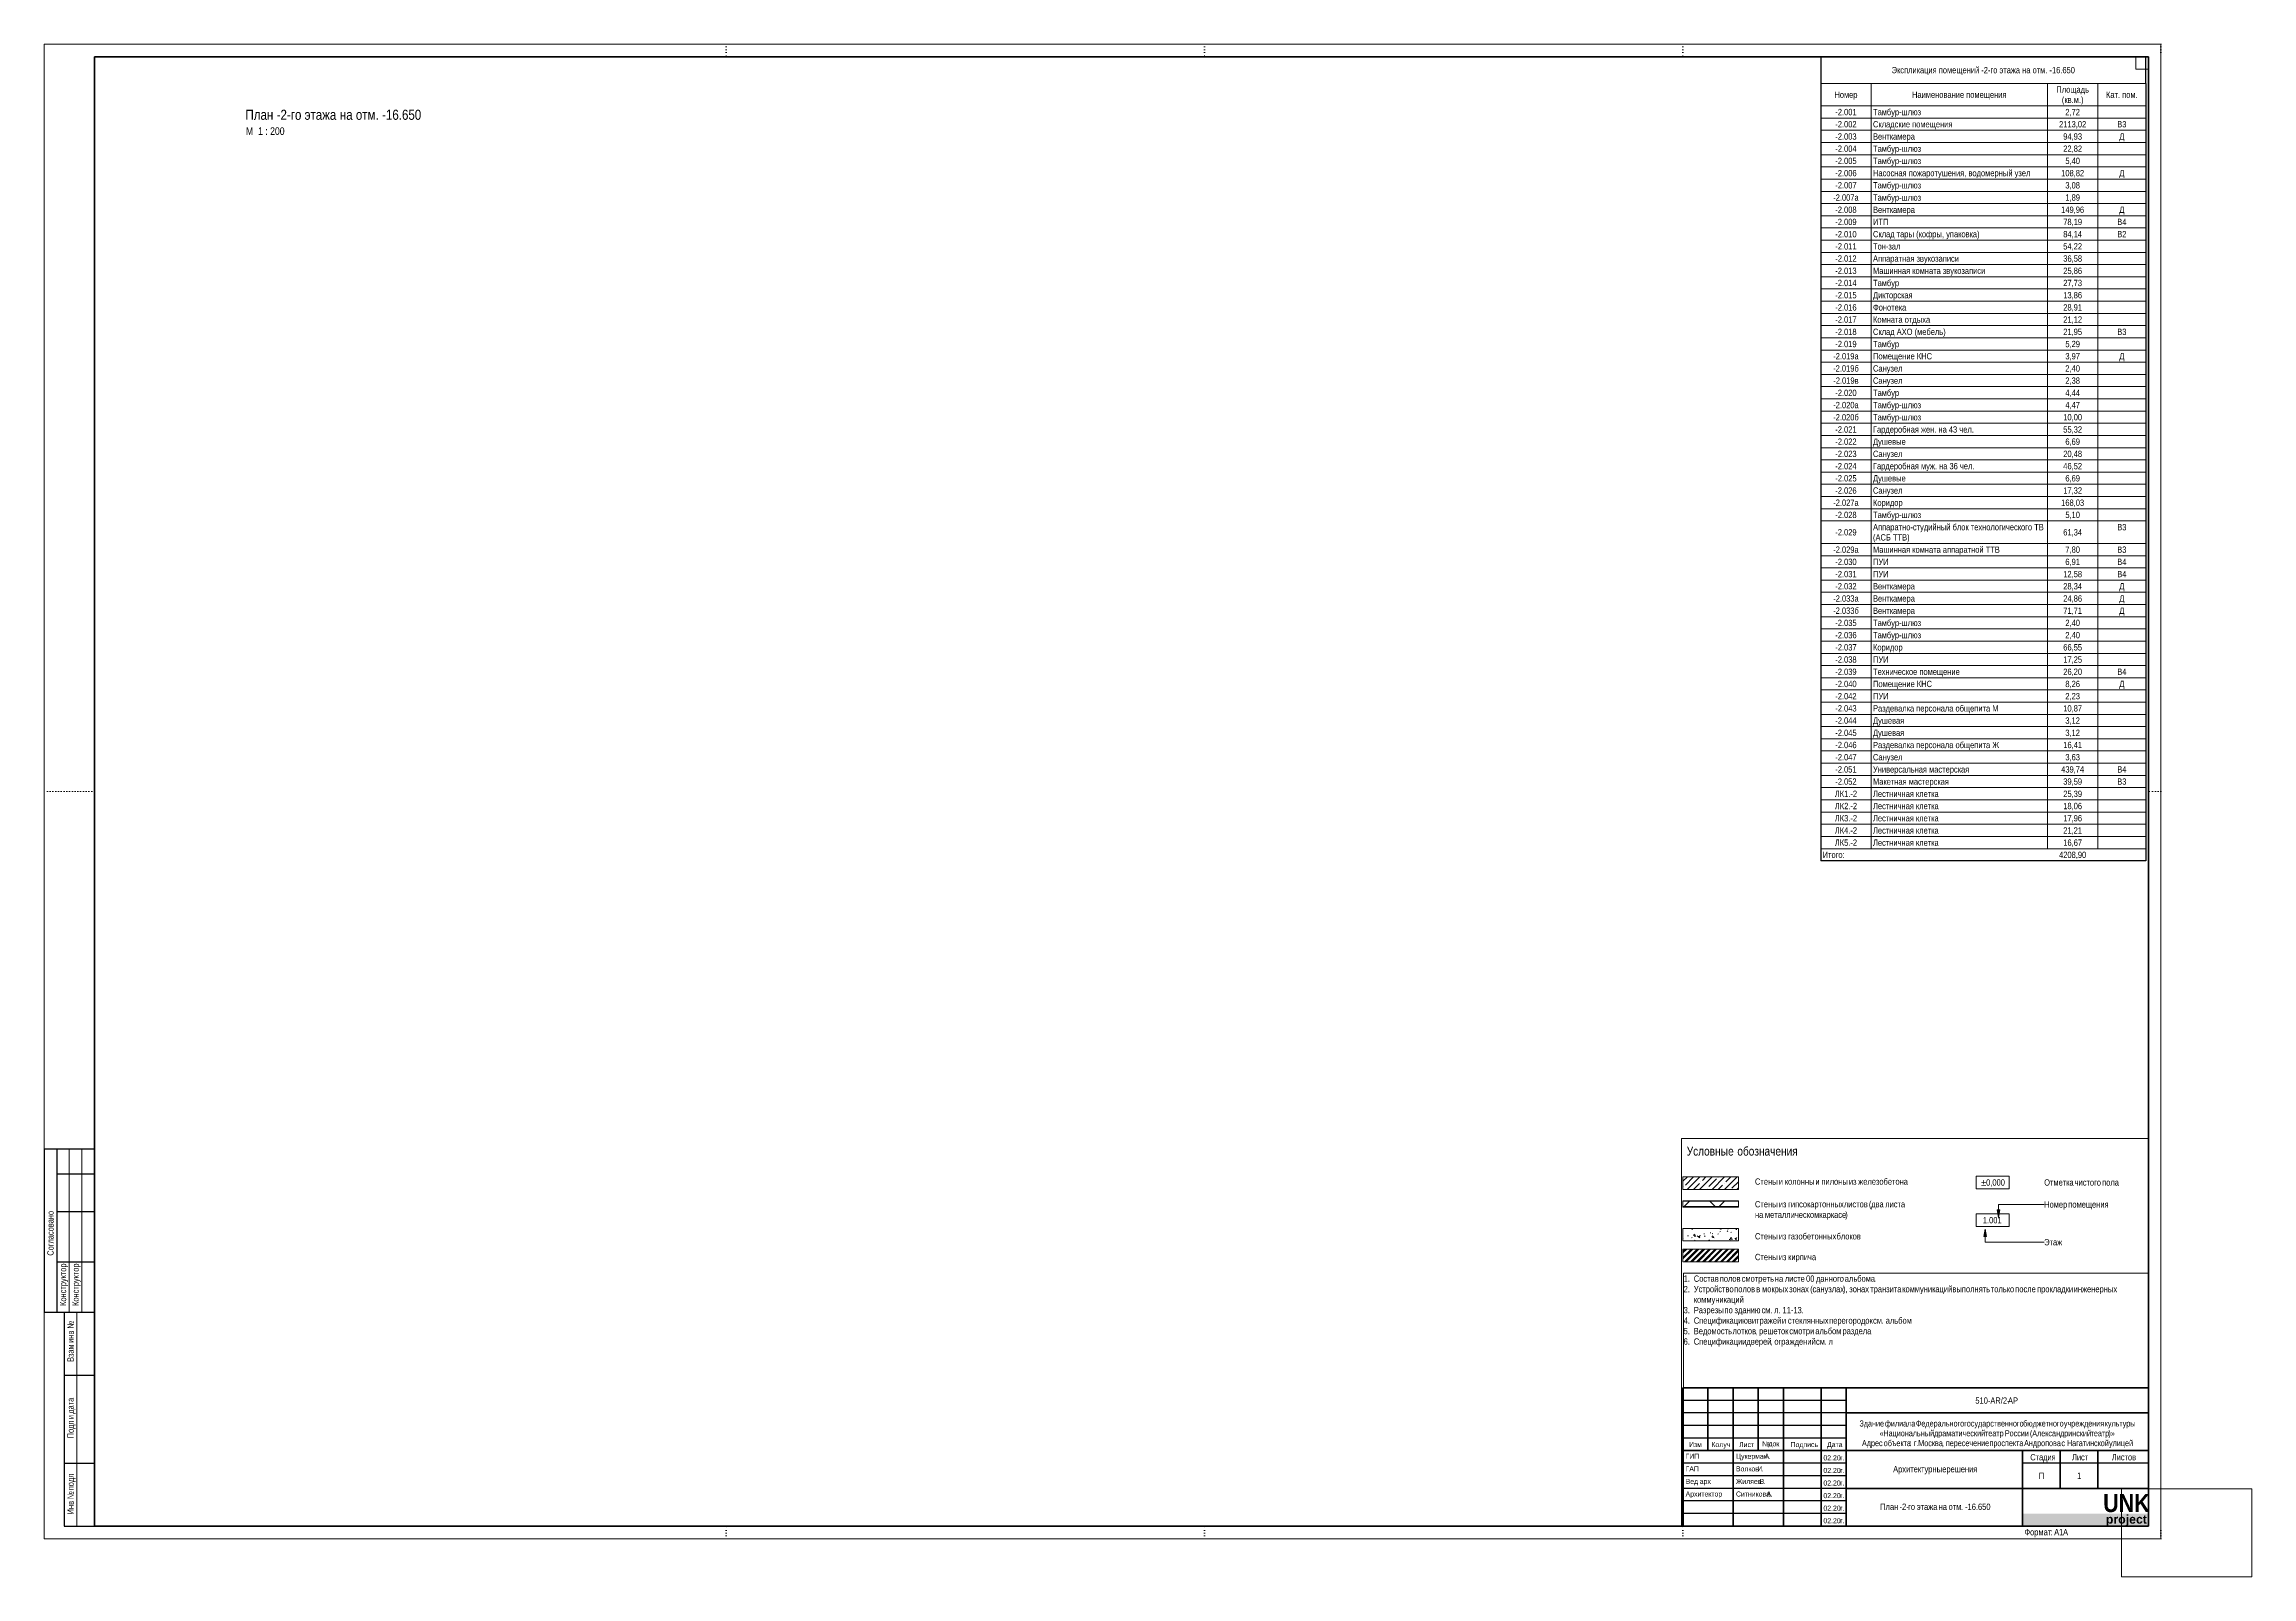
# Paper-space layout 'Layout1' of a CAD drawing. Header units: millimetres. Extents: x -841 to 36, y -15 to 594.
# The model-space entities are those that its viewports show. They can reach past a viewport. Long polylines and large blocks are cut down to what shows.
import ezdxf

# ---------------------------------------------------------------- set-up
doc = ezdxf.new("R2010")
doc.units = ezdxf.units.MM
doc.linetypes.add('Точки', pattern=[1, 0, -1])
doc.linetypes.add('Штрих', pattern=[1270, 635, -635])
for name, color, linetype, lineweight in [('Графика спецификации', 7, 'Continuous', 9), ('Линии перегиба', 7, 'Точки', 9), ('Обычные линии', 7, 'Continuous', 25), ('Основные надписи', 7, 'Continuous', 9), ('Просмотр заголовков', 7, 'Continuous', 9), ('Текстовые примечания', 7, 'Continuous', 9), ('Тонкие линии', 7, 'Continuous', 18), ('Черная_3__С', 7, 'Continuous', 25), ('Черная_6__С', 7, 'Continuous', 50), ('Элементы узлов-2', 7, 'Continuous', 18)]:
    doc.layers.add(name, color=color, linetype=linetype, lineweight=lineweight)
doc.layers.add('Невидимые линии-1', color=7, linetype='Штрих', lineweight=18, true_color=0x00a600)
doc.styles.add('Arial Narrow_10', font='Arial Narrow.ttf', dxfattribs={"height": 4})
doc.styles.add('Arial Narrow_4', font='Arial Narrow.ttf', dxfattribs={"height": 3.5})
doc.styles.add('Arial Narrow_5', font='Arial Narrow.ttf', dxfattribs={"height": 2.5})
doc.styles.add('Arial Narrow_6', font='Arial Narrow.ttf', dxfattribs={"height": 2})
doc.styles.add('Arial Narrow_7', font='Arial Narrow.ttf', dxfattribs={"width": 0.9, "height": 2.5})
doc.styles.add('Arial Narrow_8', font='Arial Narrow.ttf', dxfattribs={"height": 2.4})
doc.styles.add('Arial Narrow_9', font='Arial Narrow.ttf', dxfattribs={"height": 3})
doc.styles.add('Arial_B', font='Arial Bold.ttf', dxfattribs={"width": 0.848, "height": 7.2})
doc.styles.add('Arial_B_1', font='Arial Bold.ttf', dxfattribs={"height": 3.5})

psp = doc.layouts.get("Layout1")

# ---------------------------------------------------------------- texts
at = {"layer": 'Графика спецификации', "char_height": 2.5, "line_spacing_factor": 0.974696, "style": 'Arial Narrow_5'}
for s, insert, width, attachment_point in [('Экспликация помещений -2-го этажа на отм. -16.650', (-70.58, 584.93), 83.8795, 2), ('Номер', (-125.14, 575.16), 10.5617, 2), ('Наименование помещения', (-80.11, 575.16), 43.3214, 2), ('Площадь\\P(кв.м.)', (-35.07, 577.21), 14.9215, 2), ('Кат. пом.', (-15.54, 575.16), 14.4609, 2), ('-2.001', (-125.14, 568.26), 9.702, 2), ('-2.002', (-125.14, 563.41), 9.702, 2), ('Тамбур-шлюз', (-114.39, 568.26), 22.0138, 1), ('Складские помещения', (-114.39, 563.41), 36.3826, 1), ('2113,02', (-35.07, 563.41), 12.3731, 2), ('2,72', (-35.07, 568.26), 6.6625, 2), ('В3', (-15.54, 563.41), 4.2063, 2), ('-2.003', (-125.14, 558.55), 9.702, 2), ('-2.004', (-125.14, 553.7), 9.702, 2), ('Тамбур-шлюз', (-114.39, 553.7), 22.0138, 1), ('Венткамера', (-114.39, 558.55), 19.1584, 1), ('94,93', (-35.07, 558.55), 8.566, 2), ('22,82', (-35.07, 553.7), 8.566, 2), ('\\fArial Narrow|b0|i0|c204|p34|;Д', (-15.54, 558.55), 2.3334, 2), ('-2.005', (-125.14, 548.85), 9.702, 2), ('-2.006', (-125.14, 544), 9.702, 2), ('Тамбур-шлюз', (-114.39, 548.85), 22.0138, 1), ('Насосная пожаротушения, водомерный узел', (-114.39, 544), 72.059, 1), ('108,82', (-35.07, 544), 10.4696, 2), ('5,40', (-35.07, 548.85), 6.6625, 2), ('\\fArial Narrow|b0|i0|c204|p34|;Д', (-15.54, 544), 2.3334, 2), ('-2.007', (-125.14, 539.15), 9.702, 2), ('Тамбур-шлюз', (-114.39, 539.15), 22.0138, 1), ('3,08', (-35.07, 539.15), 6.6625, 2), ('-2.007а', (-125.14, 534.29), 11.6056, 2), ('-2.008', (-125.14, 529.44), 9.702, 2), ('Тамбур-шлюз', (-114.39, 534.29), 22.0138, 1), ('Венткамера', (-114.39, 529.44), 19.1584, 1), ('149,96', (-35.07, 529.44), 10.4696, 2), ('1,89', (-35.07, 534.29), 6.6625, 2), ('\\fArial Narrow|b0|i0|c204|p34|;Д', (-15.54, 529.44), 2.3334, 2), ('-2.009', (-125.14, 524.59), 9.702, 2), ('-2.010', (-125.14, 519.74), 9.702, 2), ('Склад тары (кофры, упаковка)', (-114.39, 519.74), 48.7864, 1), ('ИТП', (-114.39, 524.59), 7.0923, 1), ('84,14', (-35.07, 519.74), 8.566, 2), ('78,19', (-35.07, 524.59), 8.566, 2), ('В4', (-15.54, 524.59), 4.2063, 2), ('В2', (-15.54, 519.74), 4.2063, 2), ('-2.011', (-125.14, 514.89), 9.702, 2), ('-2.012', (-125.14, 510.04), 9.702, 2), ('Аппаратная звукозаписи', (-114.39, 510.04), 39.4221, 1), ('Тон-зал', (-114.39, 514.89), 12.5267, 1), ('54,22', (-35.07, 514.89), 8.566, 2), ('36,58', (-35.07, 510.04), 8.566, 2), ('-2.013', (-125.14, 505.18), 9.702, 2), ('-2.014', (-125.14, 500.33), 9.702, 2), ('Тамбур', (-114.39, 500.33), 11.974, 1), ('Машинная комната звукозаписи', (-114.39, 505.18), 51.4882, 1), ('25,86', (-35.07, 505.18), 8.566, 2), ('27,73', (-35.07, 500.33), 8.566, 2), ('-2.015', (-125.14, 495.48), 9.702, 2), ('Дикторская', (-114.39, 495.48), 18.1452, 1), ('13,86', (-35.07, 495.48), 8.566, 2), ('-2.016', (-125.14, 490.63), 9.702, 2), ('-2.017', (-125.14, 485.78), 9.702, 2), ('Фонотека', (-114.39, 490.63), 15.1978, 1), ('Комната отдыха', (-114.39, 485.78), 26.1586, 1), ('28,91', (-35.07, 490.63), 8.566, 2), ('21,12', (-35.07, 485.78), 8.566, 2), ('-2.018', (-125.14, 480.92), 9.702, 2), ('-2.019', (-125.14, 476.07), 9.702, 2), ('Тамбур', (-114.39, 476.07), 11.974, 1), ('Склад АХО (мебель)', (-114.39, 480.92), 33.2816, 1), ('21,95', (-35.07, 480.92), 8.566, 2), ('5,29', (-35.07, 476.07), 6.6625, 2), ('В3', (-15.54, 480.92), 4.2063, 2), ('-2.019б', (-125.14, 466.37), 11.667, 2), ('-2.019а', (-125.14, 471.22), 11.6056, 2), ('Санузел', (-114.39, 466.37), 13.4784, 1), ('Помещение КНС', (-114.39, 471.22), 27.049, 1), ('3,97', (-35.07, 471.22), 6.6625, 2), ('2,40', (-35.07, 466.37), 6.6625, 2), ('\\fArial Narrow|b0|i0|c204|p34|;Д', (-15.54, 471.22), 2.3334, 2), ('-2.019в', (-125.14, 461.52), 11.5442, 2), ('-2.020', (-125.14, 456.67), 9.702, 2), ('Тамбур', (-114.39, 456.67), 11.974, 1), ('Санузел', (-114.39, 461.52), 13.4784, 1), ('4,44', (-35.07, 456.67), 6.6625, 2), ('2,38', (-35.07, 461.52), 6.6625, 2), ('-2.020а', (-125.14, 451.81), 11.6056, 2), ('Тамбур-шлюз', (-114.39, 451.81), 22.0138, 1), ('4,47', (-35.07, 451.81), 6.6625, 2), ('-2.020б', (-125.14, 446.96), 11.667, 2), ('-2.021', (-125.14, 442.11), 9.702, 2), ('Тамбур-шлюз', (-114.39, 446.96), 22.0138, 1), ('Гардеробная жен. на 43 чел.', (-114.39, 442.11), 46.146, 1), ('55,32', (-35.07, 442.11), 8.566, 2), ('10,00', (-35.07, 446.96), 8.566, 2), ('-2.022', (-125.14, 437.26), 9.702, 2), ('-2.023', (-125.14, 432.41), 9.702, 2), ('Душевые', (-114.39, 437.26), 15.0443, 1), ('Санузел', (-114.39, 432.41), 13.4784, 1), ('20,48', (-35.07, 432.41), 8.566, 2), ('6,69', (-35.07, 437.26), 6.6625, 2), ('-2.024', (-125.14, 427.55), 9.702, 2), ('-2.025', (-125.14, 422.7), 9.702, 2), ('Душевые', (-114.39, 422.7), 15.0443, 1), ('Гардеробная муж. на 36 чел.', (-114.39, 427.55), 46.4223, 1), ('46,52', (-35.07, 427.55), 8.566, 2), ('6,69', (-35.07, 422.7), 6.6625, 2), ('-2.027а', (-125.14, 413), 11.6056, 2), ('-2.026', (-125.14, 417.85), 9.702, 2), ('Санузел', (-114.39, 417.85), 13.4784, 1), ('Коридор', (-114.39, 413), 13.5398, 1), ('168,03', (-35.07, 413), 10.4696, 2), ('17,32', (-35.07, 417.85), 8.566, 2), ('-2.028', (-125.14, 408.15), 9.702, 2), ('Аппаратно-студийный блок технологического ТВ\\P(АСБ ТТВ)', (-114.39, 403.29), 78.2302, 1), ('Тамбур-шлюз', (-114.39, 408.15), 22.0138, 1), ('5,10', (-35.07, 408.15), 6.6625, 2), ('-2.029', (-125.14, 401.24), 9.702, 2), ('61,34', (-35.07, 401.24), 8.566, 2), ('В3', (-15.54, 403.29), 4.2063, 2), ('-2.029а', (-125.14, 394.34), 11.6056, 2), ('-2.030', (-125.14, 389.49), 9.702, 2), ('Машинная комната аппаратной ТТВ', (-114.39, 394.34), 58.1507, 1), ('ПУИ', (-114.39, 389.49), 7.1537, 1), ('7,80', (-35.07, 394.34), 6.6625, 2), ('6,91', (-35.07, 389.49), 6.6625, 2), ('В3', (-15.54, 394.34), 4.2063, 2), ('В4', (-15.54, 389.49), 4.2063, 2), ('-2.031', (-125.14, 384.64), 9.702, 2), ('-2.032', (-125.14, 379.79), 9.702, 2), ('ПУИ', (-114.39, 384.64), 7.1537, 1), ('Венткамера', (-114.39, 379.79), 19.1584, 1), ('28,34', (-35.07, 379.79), 8.566, 2), ('12,58', (-35.07, 384.64), 8.566, 2), ('В4', (-15.54, 384.64), 4.2063, 2), ('\\fArial Narrow|b0|i0|c204|p34|;Д', (-15.54, 379.79), 2.3334, 2), ('-2.033б', (-125.14, 370.08), 11.667, 2), ('-2.033а', (-125.14, 374.93), 11.6056, 2), ('Венткамера', (-114.39, 374.93), 19.1584, 1), ('Венткамера', (-114.39, 370.08), 19.1584, 1), ('24,86', (-35.07, 374.93), 8.566, 2), ('71,71', (-35.07, 370.08), 8.566, 2), ('\\fArial Narrow|b0|i0|c204|p34|;Д', (-15.54, 374.93), 2.3334, 2), ('\\fArial Narrow|b0|i0|c204|p34|;Д', (-15.54, 370.08), 2.3334, 2), ('-2.035', (-125.14, 365.23), 9.702, 2), ('-2.036', (-125.14, 360.38), 9.702, 2), ('Тамбур-шлюз', (-114.39, 365.23), 22.0138, 1), ('Тамбур-шлюз', (-114.39, 360.38), 22.0138, 1), ('2,40', (-35.07, 365.23), 6.6625, 2), ('2,40', (-35.07, 360.38), 6.6625, 2), ('-2.037', (-125.14, 355.53), 9.702, 2), ('Коридор', (-114.39, 355.53), 13.5398, 1), ('66,55', (-35.07, 355.53), 8.566, 2), ('-2.038', (-125.14, 350.67), 9.702, 2), ('-2.039', (-125.14, 345.82), 9.702, 2), ('Техническое помещение', (-114.39, 345.82), 39.7906, 1), ('ПУИ', (-114.39, 350.67), 7.1537, 1), ('26,20', (-35.07, 345.82), 8.566, 2), ('17,25', (-35.07, 350.67), 8.566, 2), ('В4', (-15.54, 345.82), 4.2063, 2), ('-2.040', (-125.14, 340.97), 9.702, 2), ('-2.042', (-125.14, 336.12), 9.702, 2), ('Помещение КНС', (-114.39, 340.97), 27.049, 1), ('ПУИ', (-114.39, 336.12), 7.1537, 1), ('8,26', (-35.07, 340.97), 6.6625, 2), ('2,23', (-35.07, 336.12), 6.6625, 2), ('\\fArial Narrow|b0|i0|c204|p34|;Д', (-15.54, 340.97), 2.3334, 2), ('-2.043', (-125.14, 331.27), 9.702, 2), ('-2.044', (-125.14, 326.42), 9.702, 2), ('Душевая', (-114.39, 326.42), 14.3381, 1), ('Раздевалка персонала общепита М', (-114.39, 331.27), 57.4446, 1), ('10,87', (-35.07, 331.27), 8.566, 2), ('3,12', (-35.07, 326.42), 6.6625, 2), ('-2.045', (-125.14, 321.56), 9.702, 2), ('-2.046', (-125.14, 316.71), 9.702, 2), ('Душевая', (-114.39, 321.56), 14.3381, 1), ('Раздевалка персонала общепита Ж', (-114.39, 316.71), 57.7516, 1), ('16,41', (-35.07, 316.71), 8.566, 2), ('3,12', (-35.07, 321.56), 6.6625, 2), ('-2.047', (-125.14, 311.86), 9.702, 2), ('-2.051', (-125.14, 307.01), 9.702, 2), ('Универсальная мастерская', (-114.39, 307.01), 44.0889, 1), ('Санузел', (-114.39, 311.86), 13.4784, 1), ('439,74', (-35.07, 307.01), 10.4696, 2), ('3,63', (-35.07, 311.86), 6.6625, 2), ('В4', (-15.54, 307.01), 4.2063, 2), ('-2.052', (-125.14, 302.16), 9.702, 2), ('Макетная мастерская', (-114.39, 302.16), 34.7553, 1), ('39,59', (-35.07, 302.16), 8.566, 2), ('В3', (-15.54, 302.16), 4.2063, 2), ('ЛК1.-2', (-125.14, 297.3), 10.1626, 2), ('ЛК2.-2', (-125.14, 292.45), 10.1626, 2), ('Лестничная клетка', (-114.39, 297.3), 30.1192, 1), ('Лестничная клетка', (-114.39, 292.45), 30.1192, 1), ('25,39', (-35.07, 297.3), 8.566, 2), ('18,06', (-35.07, 292.45), 8.566, 2), ('ЛК3.-2', (-125.14, 287.6), 10.1626, 2), ('ЛК4.-2', (-125.14, 282.75), 10.1626, 2), ('Лестничная клетка', (-114.39, 287.6), 30.1192, 1), ('Лестничная клетка', (-114.39, 282.75), 30.1192, 1), ('21,21', (-35.07, 282.75), 8.566, 2), ('17,96', (-35.07, 287.6), 8.566, 2), ('Итого:', (-134.39, 273.05), 10.0705, 1), ('ЛК5.-2', (-125.14, 277.9), 10.1626, 2), ('Лестничная клетка', (-114.39, 277.9), 30.1192, 1), ('4208,90', (-35.07, 273.05), 12.3731, 2), ('16,67', (-35.07, 277.9), 8.566, 2)]:
    psp.add_mtext(s, dxfattribs=dict(at, insert=insert, width=width, attachment_point=attachment_point))
at = {"layer": 'Основные надписи', "attachment_point": 1}
for s, insert, char_height, width, style in [('510-AR/2-', (-73.73, 56.15), 2.5, 15.7131, 'Arial Narrow_5'), ('АР', (-60.77, 56.15), 2.5, 4.6498, 'Arial Narrow_5'), ('Здание', (-119.77, 47.01), 2.4, 11.3038, 'Arial Narrow_8'), ('\\fArial Narrow|b0|i0|c204|p34|; ', (-110.44, 47.01), 2.4, 0.962, 'Arial Narrow_8'), ('филиала', (-109.65, 47.01), 2.4, 13.9494, 'Arial Narrow_8'), ('\\fArial Narrow|b0|i0|c204|p34|; ', (-98.14, 47.01), 2.4, 0.962, 'Arial Narrow_8'), ('Федерального', (-97.34, 47.01), 2.4, 22.2869, 'Arial Narrow_8'), ('\\fArial Narrow|b0|i0|c204|p34|; ', (-78.95, 47.01), 2.4, 0.962, 'Arial Narrow_8'), ('государственного', (-78.16, 47.01), 2.4, 27.4177, 'Arial Narrow_8'), ('\\fArial Narrow|b0|i0|c204|p34|; ', (-55.54, 47.01), 2.4, 0.962, 'Arial Narrow_8'), ('бюджетного', (-54.74, 47.01), 2.4, 18.6793, 'Arial Narrow_8'), ('\\fArial Narrow|b0|i0|c204|p34|; ', (-39.33, 47.01), 2.4, 0.962, 'Arial Narrow_8'), ('учреждения', (-38.54, 47.01), 2.4, 18.6793, 'Arial Narrow_8'), ('\\fArial Narrow|b0|i0|c204|p34|; ', (-23.13, 47.01), 2.4, 0.962, 'Arial Narrow_8'), ('культуры', (-22.33, 47.01), 2.4, 14.3502, 'Arial Narrow_8'), ('Адрес', (-118.77, 39.2), 2.4, 9.5401, 'Arial Narrow_8'), ('\\fArial Narrow|b0|i0|c204|p34|;«', (-111.76, 43.11), 2.4, 1.8439, 'Arial Narrow_8'), ('\\fArial Narrow|b0|i0|c204|p34|; ', (-110.9, 39.2), 2.4, 0.962, 'Arial Narrow_8'), ('Национальный', (-110.24, 43.11), 2.4, 23.4093, 'Arial Narrow_8'), ('объекта', (-110.11, 39.2), 2.4, 12.5063, 'Arial Narrow_8'), (': ', (-99.79, 39.2), 2.4, 1.924, 'Arial Narrow_8'), ('\\fArial Narrow|b0|i0|c204|p34|;г', (-98.2, 39.2), 2.4, 1.2025, 'Arial Narrow_8'), ('\\fArial Narrow|b0|i0|c204|p34|;.', (-97.21, 39.2), 2.4, 0.962, 'Arial Narrow_8'), ('Москва', (-96.42, 39.2), 2.4, 11.384, 'Arial Narrow_8'), ('\\fArial Narrow|b0|i0|c204|p34|; ', (-90.93, 43.11), 2.4, 0.962, 'Arial Narrow_8'), ('драматический', (-90.13, 43.11), 2.4, 23.5696, 'Arial Narrow_8'), (', ', (-87.02, 39.2), 2.4, 1.924, 'Arial Narrow_8'), ('пересечение', (-85.44, 39.2), 2.4, 20.0422, 'Arial Narrow_8'), ('\\fArial Narrow|b0|i0|c204|p34|; ', (-70.69, 43.11), 2.4, 0.962, 'Arial Narrow_8'), ('театр', (-69.89, 43.11), 2.4, 8.5781, 'Arial Narrow_8'), ('\\fArial Narrow|b0|i0|c204|p34|; ', (-68.9, 39.2), 2.4, 0.962, 'Arial Narrow_8'), ('проспекта', (-68.11, 39.2), 2.4, 15.7131, 'Arial Narrow_8'), ('\\fArial Narrow|b0|i0|c204|p34|; ', (-62.81, 43.11), 2.4, 0.962, 'Arial Narrow_8'), ('России', (-62.02, 43.11), 2.4, 11.1435, 'Arial Narrow_8'), ('\\fArial Narrow|b0|i0|c204|p34|; ', (-55.14, 39.2), 2.4, 0.962, 'Arial Narrow_8'), ('Андропова', (-54.35, 39.2), 2.4, 16.9958, 'Arial Narrow_8'), (' (', (-52.83, 43.11), 2.4, 2.0844, 'Arial Narrow_8'), ('Александринский', (-51.11, 43.11), 2.4, 27.097, 'Arial Narrow_8'), ('\\fArial Narrow|b0|i0|c204|p34|; ', (-40.32, 39.2), 2.4, 0.962, 'Arial Narrow_8'), ('\\fArial Narrow|b0|i0|c204|p34|;с', (-39.53, 39.2), 2.4, 1.6835, 'Arial Narrow_8'), ('\\fArial Narrow|b0|i0|c204|p34|; ', (-38.14, 39.2), 2.4, 0.962, 'Arial Narrow_8'), ('Нагатинской', (-37.35, 39.2), 2.4, 19.3207, 'Arial Narrow_8'), ('\\fArial Narrow|b0|i0|c204|p34|; ', (-28.75, 43.11), 2.4, 0.962, 'Arial Narrow_8'), ('театр', (-27.96, 43.11), 2.4, 8.5781, 'Arial Narrow_8'), ('\\fArial Narrow|b0|i0|c204|p34|; ', (-21.41, 39.2), 2.4, 0.962, 'Arial Narrow_8'), (')»', (-20.88, 43.11), 2.4, 2.9662, 'Arial Narrow_8'), ('улицей', (-20.61, 39.2), 2.4, 11.0633, 'Arial Narrow_8'), ('ГИП', (-188.84, 33.78), 2, 5.5316, 'Arial Narrow_6'), ('ГАП', (-188.84, 28.78), 2, 5.4515, 'Arial Narrow_6'), ('Цукерман', (-168.84, 33.77), 2, 12.9873, 'Arial Narrow_6'), ('Волков', (-168.84, 28.77), 2, 9.5401, 'Arial Narrow_6'), ('\\fArial Narrow|b0|i0|c204|p34|; ', (-160.97, 28.77), 2, 0.8017, 'Arial Narrow_6'), ('\\fArial Narrow|b0|i0|c204|p34|;И', (-160.31, 28.77), 2, 2.0042, 'Arial Narrow_6'), ('\\fArial Narrow|b0|i0|c204|p34|;.', (-158.66, 28.77), 2, 0.8017, 'Arial Narrow_6'), ('\\fArial Narrow|b0|i0|c204|p34|; ', (-158.13, 33.77), 2, 0.8017, 'Arial Narrow_6'), ('\\fArial Narrow|b0|i0|c204|p34|;А', (-157.47, 33.77), 2, 1.9241, 'Arial Narrow_6'), ('\\fArial Narrow|b0|i0|c204|p34|;.', (-155.88, 33.77), 2, 0.8017, 'Arial Narrow_6'), ('02.20 ', (-134.09, 33.14), 2, 8.0169, 'Arial Narrow_6'), ('02.20 ', (-134.09, 28.14), 2, 8.0169, 'Arial Narrow_6'), ('\\fArial Narrow|b0|i0|c204|p34|;г', (-127.47, 33.14), 2, 1.0422, 'Arial Narrow_6'), ('\\fArial Narrow|b0|i0|c204|p34|;г', (-127.47, 28.14), 2, 1.0422, 'Arial Narrow_6'), ('\\fArial Narrow|b0|i0|c204|p34|;.', (-126.61, 33.14), 2, 0.8017, 'Arial Narrow_6'), ('\\fArial Narrow|b0|i0|c204|p34|;.', (-126.61, 28.14), 2, 0.8017, 'Arial Narrow_6'), ('Архитектурные', (-106.4, 28.89), 2.5, 24.692, 'Arial Narrow_5'), ('\\fArial Narrow|b0|i0|c204|p34|; ', (-86.02, 28.89), 2.5, 0.962, 'Arial Narrow_5'), ('решения', (-85.23, 28.89), 2.5, 14.3502, 'Arial Narrow_5'), ('Архитектор', (-188.84, 18.78), 2, 15.1519, 'Arial Narrow_6'), ('Вед', (-188.84, 23.78), 2, 5.211, 'Arial Narrow_6'), ('. ', (-184.54, 23.78), 2, 1.6034, 'Arial Narrow_6'), ('арх', (-183.22, 23.78), 2, 4.6498, 'Arial Narrow_6'), ('\\fArial Narrow|b0|i0|c204|p34|;.', (-179.39, 23.78), 2, 0.8017, 'Arial Narrow_6'), ('Жиляев', (-168.84, 23.77), 2, 10.5823, 'Arial Narrow_6'), ('Ситникова', (-168.84, 18.77), 2, 13.9494, 'Arial Narrow_6'), ('\\fArial Narrow|b0|i0|c204|p34|; ', (-160.11, 23.77), 2, 0.8017, 'Arial Narrow_6'), ('\\fArial Narrow|b0|i0|c204|p34|;В', (-159.45, 23.77), 2, 1.924, 'Arial Narrow_6'), ('\\fArial Narrow|b0|i0|c204|p34|;.', (-157.86, 23.77), 2, 0.8017, 'Arial Narrow_6'), ('\\fArial Narrow|b0|i0|c204|p34|; ', (-157.33, 18.77), 2, 0.8017, 'Arial Narrow_6'), ('\\fArial Narrow|b0|i0|c204|p34|;А', (-156.67, 18.77), 2, 1.9241, 'Arial Narrow_6'), ('02.20 ', (-134.09, 23.14), 2, 8.0169, 'Arial Narrow_6'), ('02.20 ', (-134.09, 18.14), 2, 8.0169, 'Arial Narrow_6'), ('\\fArial Narrow|b0|i0|c204|p34|;г', (-127.47, 23.14), 2, 1.0422, 'Arial Narrow_6'), ('\\fArial Narrow|b0|i0|c204|p34|;г', (-127.47, 18.14), 2, 1.0422, 'Arial Narrow_6'), ('\\fArial Narrow|b0|i0|c204|p34|;.', (-126.61, 23.14), 2, 0.8017, 'Arial Narrow_6'), ('\\fArial Narrow|b0|i0|c204|p34|;П', (-48.52, 26.28), 2.5, 2.4852, 'Arial Narrow_5'), ('\\fArial Narrow|b0|i0|c204|p34|;1', (-33.28, 26.28), 2.5, 1.9241, 'Arial Narrow_5'), ('\\fArial Narrow|b0|i0|c204|p34|;.', (-155.09, 18.77), 2, 0.8017, 'Arial Narrow_6'), ('02.20 ', (-134.09, 13.14), 2, 8.0169, 'Arial Narrow_6'), ('\\fArial Narrow|b0|i0|c204|p34|;г', (-127.47, 13.14), 2, 1.0422, 'Arial Narrow_6'), ('\\fArial Narrow|b0|i0|c204|p34|;.', (-126.61, 18.14), 2, 0.8017, 'Arial Narrow_6'), ('\\fArial Narrow|b0|i0|c204|p34|;.', (-126.61, 13.14), 2, 0.8017, 'Arial Narrow_6'), ('План', (-111.55, 13.96), 2.5, 8.3376, 'Arial Narrow_5'), (' -2-', (-104.67, 13.96), 2.5, 5.1308, 'Arial Narrow_5'), ('го', (-100.44, 13.96), 2.5, 3.2067, 'Arial Narrow_5'), ('\\fArial Narrow|b0|i0|c204|p34|; ', (-97.79, 13.96), 2.5, 0.962, 'Arial Narrow_5'), ('этажа', (-97, 13.96), 2.5, 9.5401, 'Arial Narrow_5'), ('\\fArial Narrow|b0|i0|c204|p34|; ', (-89.13, 13.96), 2.5, 0.962, 'Arial Narrow_5'), ('на', (-88.33, 13.96), 2.5, 3.8481, 'Arial Narrow_5'), ('\\fArial Narrow|b0|i0|c204|p34|; ', (-85.16, 13.96), 2.5, 0.962, 'Arial Narrow_5'), ('отм', (-84.36, 13.96), 2.5, 5.9325, 'Arial Narrow_5'), ('. -16.650', (-79.47, 13.96), 2.5, 13.6287, 'Arial Narrow_5'), ('02.20 ', (-134.09, 8.14), 2, 8.0169, 'Arial Narrow_6'), ('\\fArial Narrow|b0|i0|c204|p34|;г', (-127.47, 8.14), 2, 1.0422, 'Arial Narrow_6'), ('\\fArial Narrow|b0|i0|c204|p34|;.', (-126.61, 8.14), 2, 0.8017, 'Arial Narrow_6')]:
    psp.add_mtext(s, dxfattribs=dict(at, insert=insert, char_height=char_height, width=width, style=style))
at = {"layer": 'Просмотр заголовков', "attachment_point": 1}
for s, insert, char_height, width, style in [('План', (-761.01, 567.93), 4, 13.4683, 'Arial Narrow_10'), (' -2-', (-749.9, 567.93), 4, 8.3375, 'Arial Narrow_10'), ('го', (-743.02, 567.93), 4, 5.1308, 'Arial Narrow_10'), ('\\fArial Narrow|b0|i0|c204|p34|; ', (-738.78, 567.93), 4, 1.5232, 'Arial Narrow_10'), ('этажа', (-737.53, 567.93), 4, 15.4726, 'Arial Narrow_10'), ('\\fArial Narrow|b0|i0|c204|p34|; ', (-724.76, 567.93), 4, 1.5232, 'Arial Narrow_10'), ('на', (-723.5, 567.93), 4, 6.173, 'Arial Narrow_10'), ('\\fArial Narrow|b0|i0|c204|p34|; ', (-718.41, 567.93), 4, 1.5232, 'Arial Narrow_10'), ('отм', (-717.15, 567.93), 4, 9.5401, 'Arial Narrow_10'), ('. -16.650', (-709.28, 567.93), 4, 22.0464, 'Arial Narrow_10'), ('\\fArial Narrow|b0|i0|c204|p34|;М', (-760.81, 560.94), 3, 3.5274, 'Arial Narrow_9'), ('  1 : 200', (-757.9, 560.94), 3, 15.3122, 'Arial Narrow_9')]:
    psp.add_mtext(s, dxfattribs=dict(at, insert=insert, char_height=char_height, width=width, style=style))

msp = doc.modelspace()

# ---------------------------------------------------------------- texts
at = {"layer": 'Текстовые примечания', "attachment_point": 1}
for s, insert, char_height, width, style in [('Условные', (155260.08, 2264.11), 3.5, 23.0084, 'Arial Narrow_4'), ('\\fArial Narrow|b0|i0|c204|p34|; ', (155279.06, 2264.11), 3.5, 1.3629, 'Arial Narrow_4'), ('обозначения', (155280.19, 2264.11), 3.5, 29.3418, 'Arial Narrow_4'), ('Стены', (155287.2, 2251.53), 2.5, 10.5021, 'Arial Narrow_5'), ('\\fArial Narrow|b0|i0|c204|p34|; ', (155295.87, 2251.53), 2.5, 0.962, 'Arial Narrow_5'), ('\\fArial Narrow|b0|i0|c204|p34|;и', (155296.66, 2251.53), 2.5, 1.9241, 'Arial Narrow_5'), ('\\fArial Narrow|b0|i0|c204|p34|; ', (155298.25, 2251.53), 2.5, 0.962, 'Arial Narrow_5'), ('колонны', (155299.04, 2251.53), 2.5, 13.789, 'Arial Narrow_5'), ('\\fArial Narrow|b0|i0|c204|p34|; ', (155310.42, 2251.53), 2.5, 0.962, 'Arial Narrow_5'), ('\\fArial Narrow|b0|i0|c204|p34|;и', (155311.21, 2251.53), 2.5, 1.924, 'Arial Narrow_5'), ('\\fArial Narrow|b0|i0|c204|p34|; ', (155312.8, 2251.53), 2.5, 0.962, 'Arial Narrow_5'), ('пилоны', (155313.59, 2251.53), 2.5, 12.2658, 'Arial Narrow_5'), ('\\fArial Narrow|b0|i0|c204|p34|; ', (155323.71, 2251.53), 2.5, 0.962, 'Arial Narrow_5'), ('из', (155324.51, 2251.53), 2.5, 3.5274, 'Arial Narrow_5'), ('\\fArial Narrow|b0|i0|c204|p34|; ', (155327.42, 2251.53), 2.5, 0.962, 'Arial Narrow_5'), ('железобетона', (155328.21, 2251.53), 2.5, 23.0084, 'Arial Narrow_5'), ('±0,000', (155377.04, 2251.18), 2.5, 10.9831, 'Arial Narrow_5'), ('Отметка', (155402.09, 2251.18), 2.5, 13.7089, 'Arial Narrow_5'), ('\\fArial Narrow|b0|i0|c204|p34|; ', (155413.4, 2251.18), 2.5, 0.962, 'Arial Narrow_5'), ('чистого', (155414.19, 2251.18), 2.5, 12.2658, 'Arial Narrow_5'), ('\\fArial Narrow|b0|i0|c204|p34|; ', (155424.31, 2251.18), 2.5, 0.962, 'Arial Narrow_5'), ('пола', (155425.11, 2251.18), 2.5, 7.7764, 'Arial Narrow_5'), ('Стены', (155287.2, 2242.53), 2.5, 10.5021, 'Arial Narrow_5'), ('на', (155287.2, 2238.36), 2.5, 3.8481, 'Arial Narrow_5'), ('\\fArial Narrow|b0|i0|c204|p34|; ', (155290.38, 2238.36), 2.5, 0.962, 'Arial Narrow_5'), ('металлическом', (155291.17, 2238.36), 2.5, 25.173, 'Arial Narrow_5'), ('\\fArial Narrow|b0|i0|c204|p34|; ', (155295.87, 2242.53), 2.5, 0.962, 'Arial Narrow_5'), ('из', (155296.66, 2242.53), 2.5, 3.5274, 'Arial Narrow_5'), ('\\fArial Narrow|b0|i0|c204|p34|; ', (155299.57, 2242.53), 2.5, 0.962, 'Arial Narrow_5'), ('гипсокартонных', (155300.36, 2242.53), 2.5, 25.8945, 'Arial Narrow_5'), ('\\fArial Narrow|b0|i0|c204|p34|; ', (155311.94, 2238.36), 2.5, 0.962, 'Arial Narrow_5'), ('каркасе', (155312.73, 2238.36), 2.5, 12.5063, 'Arial Narrow_5'), ('\\fArial Narrow|b0|i0|c204|p34|; ', (155321.73, 2242.53), 2.5, 0.962, 'Arial Narrow_5'), ('листов', (155322.52, 2242.53), 2.5, 11.0633, 'Arial Narrow_5'), ('\\fArial Narrow|b0|i0|c204|p34|;)', (155323.05, 2238.36), 2.5, 1.1224, 'Arial Narrow_5'), (' (', (155331.65, 2242.53), 2.5, 2.0844, 'Arial Narrow_5'), ('два', (155333.37, 2242.53), 2.5, 5.7721, 'Arial Narrow_5'), ('\\fArial Narrow|b0|i0|c204|p34|; ', (155338.13, 2242.53), 2.5, 0.962, 'Arial Narrow_5'), ('листа', (155338.93, 2242.53), 2.5, 9.2194, 'Arial Narrow_5'), ('Номер', (155402.09, 2242.43), 2.5, 10.6624, 'Arial Narrow_5'), ('\\fArial Narrow|b0|i0|c204|p34|; ', (155410.89, 2242.43), 2.5, 0.962, 'Arial Narrow_5'), ('помещения', (155411.68, 2242.43), 2.5, 18.7595, 'Arial Narrow_5'), ('Стены', (155287.2, 2229.78), 2.5, 10.5021, 'Arial Narrow_5'), ('\\fArial Narrow|b0|i0|c204|p34|; ', (155295.87, 2229.78), 2.5, 0.962, 'Arial Narrow_5'), ('из', (155296.66, 2229.78), 2.5, 3.5274, 'Arial Narrow_5'), ('\\fArial Narrow|b0|i0|c204|p34|; ', (155299.57, 2229.78), 2.5, 0.962, 'Arial Narrow_5'), ('газобетонных', (155300.36, 2229.78), 2.5, 22.3671, 'Arial Narrow_5'), ('\\fArial Narrow|b0|i0|c204|p34|; ', (155318.82, 2229.78), 2.5, 0.962, 'Arial Narrow_5'), ('блоков', (155319.61, 2229.78), 2.5, 11.2236, 'Arial Narrow_5'), ('1.001', (155377.73, 2236.18), 2.5, 8.6582, 'Arial Narrow_5'), ('Стены', (155287.2, 2221.54), 2.5, 10.5021, 'Arial Narrow_5'), ('\\fArial Narrow|b0|i0|c204|p34|; ', (155295.87, 2221.54), 2.5, 0.962, 'Arial Narrow_5'), ('из', (155296.66, 2221.54), 2.5, 3.5274, 'Arial Narrow_5'), ('\\fArial Narrow|b0|i0|c204|p34|; ', (155299.57, 2221.54), 2.5, 0.962, 'Arial Narrow_5'), ('кирпича', (155300.36, 2221.54), 2.5, 12.9873, 'Arial Narrow_5'), ('Этаж', (155402.09, 2227.43), 2.5, 8.3376, 'Arial Narrow_5'), ('2.', (155461.95, 1973.73), 2.5, 4.8904, 'Arial Narrow_5'), ('1.', (155461.95, 1977.89), 2.5, 4.8904, 'Arial Narrow_5'), ('Устройство', (155465.99, 1973.73), 2.5, 18.519, 'Arial Narrow_5'), ('Состав', (155465.99, 1977.89), 2.5, 11.5443, 'Arial Narrow_5'), ('\\fArial Narrow|b0|i0|c204|p34|; ', (155475.51, 1977.89), 2.5, 0.962, 'Arial Narrow_5'), ('полов', (155476.3, 1977.89), 2.5, 9.6202, 'Arial Narrow_5'), ('\\fArial Narrow|b0|i0|c204|p34|; ', (155481.27, 1973.73), 2.5, 0.962, 'Arial Narrow_5'), ('\\fArial Narrow|b0|i0|c204|p34|; ', (155484.24, 1977.89), 2.5, 0.962, 'Arial Narrow_5'), ('смотреть', (155485.04, 1977.89), 2.5, 14.9916, 'Arial Narrow_5'), ('\\fArial Narrow|b0|i0|c204|p34|; ', (155490, 1973.73), 2.5, 0.962, 'Arial Narrow_5'), ('\\fArial Narrow|b0|i0|c204|p34|; ', (155492.31, 1973.73), 2.5, 0.962, 'Arial Narrow_5'), ('\\fArial Narrow|b0|i0|c204|p34|; ', (155497.41, 1977.89), 2.5, 0.962, 'Arial Narrow_5'), ('на', (155498.2, 1977.89), 2.5, 3.8481, 'Arial Narrow_5'), ('\\fArial Narrow|b0|i0|c204|p34|; ', (155501.37, 1977.89), 2.5, 0.962, 'Arial Narrow_5'), ('листе', (155502.17, 1977.89), 2.5, 9.2194, 'Arial Narrow_5'), ('\\fArial Narrow|b0|i0|c204|p34|; ', (155503.09, 1973.73), 2.5, 0.962, 'Arial Narrow_5'), (' 00 ', (155509.77, 1977.89), 2.5, 5.7721, 'Arial Narrow_5'), (' (', (155511.43, 1973.73), 2.5, 2.0844, 'Arial Narrow_5'), ('данного', (155514.54, 1977.89), 2.5, 12.9072, 'Arial Narrow_5'), ('\\fArial Narrow|b0|i0|c204|p34|; ', (155525.19, 1977.89), 2.5, 0.962, 'Arial Narrow_5'), ('), ', (155525.25, 1973.73), 2.5, 3.0464, 'Arial Narrow_5'), ('альбома', (155525.98, 1977.89), 2.5, 14.0295, 'Arial Narrow_5'), ('\\fArial Narrow|b0|i0|c204|p34|; ', (155535.31, 1973.73), 2.5, 0.962, 'Arial Narrow_5'), ('\\fArial Narrow|b0|i0|c204|p34|;.', (155537.56, 1977.89), 2.5, 0.962, 'Arial Narrow_5'), ('\\fArial Narrow|b0|i0|c204|p34|; ', (155548.01, 1973.73), 2.5, 0.962, 'Arial Narrow_5'), ('коммуникаций', (155548.8, 1973.73), 2.5, 23.1688, 'Arial Narrow_5'), ('\\fArial Narrow|b0|i0|c204|p34|; ', (155567.92, 1973.73), 2.5, 0.962, 'Arial Narrow_5'), ('\\fArial Narrow|b0|i0|c204|p34|; ', (155583.2, 1973.73), 2.5, 0.962, 'Arial Narrow_5'), ('\\fArial Narrow|b0|i0|c204|p34|; ', (155592.92, 1973.73), 2.5, 0.962, 'Arial Narrow_5'), ('\\fArial Narrow|b0|i0|c204|p34|; ', (155601.58, 1973.73), 2.5, 0.962, 'Arial Narrow_5'), ('\\fArial Narrow|b0|i0|c204|p34|; ', (155616.14, 1973.73), 2.5, 0.962, 'Arial Narrow_5'), ('\\fArial Narrow|b0|i0|c204|p34|; ', (155633.53, 1973.73), 2.5, 0.962, 'Arial Narrow_5'), ('3.', (155461.95, 1965.39), 2.5, 4.8904, 'Arial Narrow_5'), ('коммуникаций', (155465.99, 1969.56), 2.5, 23.1688, 'Arial Narrow_5'), ('Разрезы', (155465.99, 1965.39), 2.5, 13.8692, 'Arial Narrow_5'), ('\\fArial Narrow|b0|i0|c204|p34|; ', (155477.43, 1965.39), 2.5, 0.962, 'Arial Narrow_5'), ('по', (155478.22, 1965.39), 2.5, 3.8481, 'Arial Narrow_5'), ('\\fArial Narrow|b0|i0|c204|p34|; ', (155481.4, 1965.39), 2.5, 0.962, 'Arial Narrow_5'), ('полов', (155482.06, 1973.73), 2.5, 9.6203, 'Arial Narrow_5'), ('зданию', (155482.19, 1965.39), 2.5, 12.0253, 'Arial Narrow_5'), ('\\fArial Narrow|b0|i0|c204|p34|;.', (155485.1, 1969.56), 2.5, 0.962, 'Arial Narrow_5'), ('\\fArial Narrow|b0|i0|c204|p34|;в', (155490.79, 1973.73), 2.5, 1.8439, 'Arial Narrow_5'), ('\\fArial Narrow|b0|i0|c204|p34|; ', (155492.11, 1965.39), 2.5, 0.962, 'Arial Narrow_5'), ('см', (155492.91, 1965.39), 2.5, 4.1688, 'Arial Narrow_5'), ('мокрых', (155493.11, 1973.73), 2.5, 12.1055, 'Arial Narrow_5'), ('\\fArial Narrow|b0|i0|c204|p34|;л', (155497.93, 1965.39), 2.5, 2.0042, 'Arial Narrow_5'), ('. 11-13.', (155499.59, 1965.39), 2.5, 11.7046, 'Arial Narrow_5'), ('зонах', (155503.89, 1973.73), 2.5, 9.1392, 'Arial Narrow_5'), ('санузлах', (155513.15, 1973.73), 2.5, 14.6709, 'Arial Narrow_5'), ('зонах', (155527.77, 1973.73), 2.5, 9.1392, 'Arial Narrow_5'), ('транзита', (155536.1, 1973.73), 2.5, 14.4304, 'Arial Narrow_5'), ('выполнять', (155568.71, 1973.73), 2.5, 17.557, 'Arial Narrow_5'), ('только', (155583.99, 1973.73), 2.5, 10.8228, 'Arial Narrow_5'), ('после', (155593.71, 1973.73), 2.5, 9.5401, 'Arial Narrow_5'), ('прокладки', (155602.38, 1973.73), 2.5, 16.6751, 'Arial Narrow_5'), ('инженерных', (155616.93, 1973.73), 2.5, 20.1224, 'Arial Narrow_5'), ('4.', (155461.95, 1961.23), 2.5, 4.8904, 'Arial Narrow_5'), ('5.', (155461.95, 1957.06), 2.5, 4.8904, 'Arial Narrow_5'), ('Спецификацию', (155465.99, 1961.23), 2.5, 25.0928, 'Arial Narrow_5'), ('Ведомость', (155465.99, 1957.06), 2.5, 17.7173, 'Arial Narrow_5'), ('\\fArial Narrow|b0|i0|c204|p34|; ', (155480.6, 1957.06), 2.5, 0.962, 'Arial Narrow_5'), ('лотков', (155481.4, 1957.06), 2.5, 10.8228, 'Arial Narrow_5'), ('\\fArial Narrow|b0|i0|c204|p34|; ', (155486.69, 1961.23), 2.5, 0.962, 'Arial Narrow_5'), ('витражей', (155487.48, 1961.23), 2.5, 15.3924, 'Arial Narrow_5'), ('решеток', (155491.91, 1957.06), 2.5, 13.6287, 'Arial Narrow_5'), ('. ', (155496.35, 1965.39), 2.5, 1.924, 'Arial Narrow_5'), ('\\fArial Narrow|b0|i0|c204|p34|; ', (155500.18, 1961.23), 2.5, 0.962, 'Arial Narrow_5'), ('\\fArial Narrow|b0|i0|c204|p34|;и', (155500.98, 1961.23), 2.5, 1.9241, 'Arial Narrow_5'), ('\\fArial Narrow|b0|i0|c204|p34|; ', (155502.56, 1961.23), 2.5, 0.962, 'Arial Narrow_5'), ('\\fArial Narrow|b0|i0|c204|p34|; ', (155503.16, 1957.06), 2.5, 0.962, 'Arial Narrow_5'), ('стеклянных', (155503.36, 1961.23), 2.5, 18.9198, 'Arial Narrow_5'), ('смотри', (155503.95, 1957.06), 2.5, 11.5443, 'Arial Narrow_5'), ('\\fArial Narrow|b0|i0|c204|p34|; ', (155513.48, 1957.06), 2.5, 0.962, 'Arial Narrow_5'), ('альбом', (155514.27, 1957.06), 2.5, 12.1055, 'Arial Narrow_5'), ('\\fArial Narrow|b0|i0|c204|p34|; ', (155518.97, 1961.23), 2.5, 0.962, 'Arial Narrow_5'), ('перегородок', (155519.76, 1961.23), 2.5, 20.2025, 'Arial Narrow_5'), ('\\fArial Narrow|b0|i0|c204|p34|; ', (155524.26, 1957.06), 2.5, 0.962, 'Arial Narrow_5'), ('раздела', (155525.05, 1957.06), 2.5, 13.308, 'Arial Narrow_5'), ('\\fArial Narrow|b0|i0|c204|p34|; ', (155536.03, 1957.06), 2.5, 0.962, 'Arial Narrow_5'), ('\\fArial Narrow|b0|i0|c204|p34|; ', (155536.43, 1961.23), 2.5, 0.962, 'Arial Narrow_5'), ('см', (155537.22, 1961.23), 2.5, 4.1688, 'Arial Narrow_5'), ('. ', (155540.66, 1961.23), 2.5, 1.924, 'Arial Narrow_5'), ('альбом', (155542.25, 1961.23), 2.5, 12.1055, 'Arial Narrow_5'), ('\\fArial Narrow|b0|i0|c204|p34|; ', (155552.24, 1961.23), 2.5, 0.962, 'Arial Narrow_5'), ('6.', (155461.95, 1952.89), 2.5, 4.8904, 'Arial Narrow_5'), ('Спецификации', (155465.99, 1952.89), 2.5, 24.3713, 'Arial Narrow_5'), ('\\fArial Narrow|b0|i0|c204|p34|; ', (155486.09, 1952.89), 2.5, 0.962, 'Arial Narrow_5'), ('дверей', (155486.89, 1952.89), 2.5, 11.5443, 'Arial Narrow_5'), (', ', (155490.33, 1957.06), 2.5, 1.9241, 'Arial Narrow_5'), (', ', (155496.41, 1952.89), 2.5, 1.9241, 'Arial Narrow_5'), ('ограждений', (155498, 1952.89), 2.5, 19.0802, 'Arial Narrow_5'), ('\\fArial Narrow|b0|i0|c204|p34|; ', (155513.74, 1952.89), 2.5, 0.962, 'Arial Narrow_5'), ('см', (155514.54, 1952.89), 2.5, 4.1688, 'Arial Narrow_5'), ('. ', (155517.98, 1952.89), 2.5, 1.924, 'Arial Narrow_5'), ('\\fArial Narrow|b0|i0|c204|p34|;л', (155519.56, 1952.89), 2.5, 2.0042, 'Arial Narrow_5')]:
    msp.add_mtext(s, dxfattribs=dict(at, insert=insert, char_height=char_height, width=width, style=style))

# ---------------------------------------------------------------- blocks, each defined once
blk = doc.blocks.new('_ЛИ__Форма 3_ Графическая часть - А1А-4542602-План -2-го этажа на отм_ -16_650')
at = {"layer": 'Основные надписи', "true_color": 0xff0000}
blk.add_hatch(color=1, dxfattribs=at).paths.add_polyline_path([(-247, -143.5), (-247, -138.5), (-197, -138.5), (-197, -143.5)], flags=0)
at = {"layer": 'Линии перегиба'}
for p, q in [((-762, 445.5), (-762, 440.5)), ((-572, 445.5), (-572, 440.5)), ((-382, 445.5), (-382, 440.5)), ((-192, 445.5), (-192, 440.5)), ((-1013, 148.5), (-1033, 148.5)), ((-192, 148.5), (-197, 148.5)), ((-762, -148.5), (-762, -143.5)), ((-572, -148.5), (-572, -143.5)), ((-382, -148.5), (-382, -143.5)), ((-192, -148.5), (-192, -143.5))]:
    blk.add_line(p, q, dxfattribs=at)
at = {"layer": 'Обычные линии'}
for p, q in [((-1033, 6.5), (-1033, -58.5)), ((-1033, 6.5), (-1013, 6.5)), ((-1028, 6.5), (-1028, -58.5)), ((-1028, -3.5), (-1013, -3.5)), ((-1028, -18.5), (-1013, -18.5)), ((-1028, -38.5), (-1013, -38.5)), ((-1033, -58.5), (-1013, -58.5)), ((-1025, -58.5), (-1025, -143.5)), ((-1025, -83.5), (-1013, -83.5)), ((-1025, -118.5), (-1013, -118.5)), ((-1025, -143.5), (-1013, -143.5))]:
    blk.add_line(p, q, dxfattribs=at)
at = {"layer": 'Основные надписи'}
for p, q in [((-202, 440.5), (-202, 435.5)), ((-202, 435.5), (-197, 435.5)), ((-1033, -58.5), (-1033, 6.5))]:
    blk.add_line(p, q, dxfattribs=at)
at = {"layer": 'Тонкие линии', "lineweight": 9}
for p, q in [((-1033, 445.5), (-1033, -148.5)), ((-1033, 445.5), (-192, 445.5)), ((-192, 445.5), (-192, -148.5)), ((-1023, 6.5), (-1023, -58.5)), ((-1018, 6.5), (-1018, -58.5)), ((-1020, -58.5), (-1020, -143.5)), ((-192, -148.5), (-1033, -148.5))]:
    blk.add_line(p, q, dxfattribs=at)
at = {"layer": 'Черная_3__С'}
for p, q in [((-317, -93.5), (-382, -93.5)), ((-317, -98.5), (-382, -98.5)), ((-317, -103.5), (-382, -103.5)), ((-317, -108.5), (-382, -108.5)), ((-317, -118.5), (-382, -118.5)), ((-197, -118.5), (-247, -118.5)), ((-317, -123.5), (-382, -123.5)), ((-317, -128.5), (-382, -128.5)), ((-317, -133.5), (-382, -133.5)), ((-317, -138.5), (-382, -138.5))]:
    blk.add_line(p, q, dxfattribs=at)
at = {"layer": 'Черная_6__С'}
for p, q in [((-1013, 440.5), (-1013, -143.5)), ((-197, 440.5), (-1013, 440.5)), ((-197, -143.5), (-197, 440.5)), ((-382, -88.5), (-382, -143.5)), ((-197, -88.5), (-382, -88.5)), ((-372, -88.5), (-372, -113.5)), ((-362, -88.5), (-362, -143.5)), ((-352, -88.5), (-352, -113.5)), ((-342, -88.5), (-342, -143.5)), ((-327, -88.5), (-327, -143.5)), ((-317, -88.5), (-317, -143.5)), ((-197, -98.5), (-317, -98.5)), ((-197, -113.5), (-382, -113.5)), ((-247, -113.5), (-247, -143.5)), ((-232, -113.5), (-232, -128.5)), ((-217, -113.5), (-217, -128.5)), ((-197, -128.5), (-317, -128.5)), ((-247, -138.5), (-247, -143.5)), ((-197, -143.5), (-197, -138.5)), ((-1013, -143.5), (-197, -143.5)), ((-247, -143.5), (-197, -143.5))]:
    blk.add_line(p, q, dxfattribs=at)
at = {"layer": 'Основные надписи', "char_height": 2.5, "attachment_point": 1, "rotation": 90, "style": 'Arial Narrow_7'}
for s, insert, width in [('Согласовано', (-1031.76, -36.01), 18.8316), ('\\fArial Narrow|b0|i0|c204|p34|;\\W.9; ', (-1026.76, -41.19), 0.8658), ('Конструктор', (-1026.76, -55.96), 17.8937), ('\\fArial Narrow|b0|i0|c204|p34|;\\W.9; ', (-1021.76, -41.19), 0.8658), ('Конструктор', (-1021.76, -55.96), 17.8937), ('\\fArial Narrow|b0|i0|c204|p34|;\\W.9;№', (-1023.76, -65.03), 3.3911), ('инв', (-1023.76, -70.68), 5.1228), ('. ', (-1023.76, -66.46), 1.7316), ('Взам', (-1023.76, -78.24), 7.4316), ('. ', (-1023.76, -72.11), 1.7316), ('дата', (-1023.76, -98.82), 6.7101), ('\\fArial Narrow|b0|i0|c204|p34|;\\W.9; ', (-1023.76, -99.54), 0.8658), ('Подп', (-1023.76, -108.59), 7.5038), ('\\fArial Narrow|b0|i0|c204|p34|;\\W.9;и', (-1023.76, -100.97), 1.7316), ('. ', (-1023.76, -102.4), 1.7316), ('\\fArial Narrow|b0|i0|c204|p34|;\\W.9; ', (-1023.76, -129.96), 0.8658), ('\\fArial Narrow|b0|i0|c204|p34|;\\W.9;№', (-1023.76, -132.76), 3.3911), ('подл', (-1023.76, -129.25), 7.0709), ('\\fArial Narrow|b0|i0|c204|p34|;\\W.9;.', (-1023.76, -123.41), 0.8658), ('Инв', (-1023.76, -138.83), 5.6278), ('. ', (-1023.76, -134.19), 1.7316)]:
    blk.add_mtext(s, dxfattribs=dict(at, insert=insert, width=width))
at = {"layer": 'Основные надписи', "attachment_point": 1}
for s, insert, char_height, width, style in [('Изм', (-379.47, -110.07), 2, 5.211, 'Arial Narrow_6'), ('\\fArial Narrow|b0|i0|c204|p34|;.', (-375.17, -110.07), 2, 0.8017, 'Arial Narrow_6'), ('Кол', (-370.6, -110.07), 2, 4.9705, 'Arial Narrow_6'), ('\\fArial Narrow|b0|i0|c204|p34|;.', (-366.5, -110.07), 2, 0.8017, 'Arial Narrow_6'), ('уч', (-365.84, -110.07), 2, 2.8861, 'Arial Narrow_6'), ('Лист', (-359.57, -110.07), 2, 6.173, 'Arial Narrow_6'), ('\\fArial Narrow|b0|i0|c204|p34|;№', (-350.42, -109.76), 2, 3.0464, 'Arial Narrow_6'), ('док', (-347.91, -109.76), 2, 4.4894, 'Arial Narrow_6'), ('\\fArial Narrow|b0|i0|c204|p34|;.', (-344.2, -109.76), 2, 0.8017, 'Arial Narrow_6'), ('Подпись', (-339.15, -110.07), 2, 11.3038, 'Arial Narrow_6'), ('Дата', (-324.63, -110.07), 2, 6.4135, 'Arial Narrow_6'), ('Стадия', (-243.9, -114.85), 2.5, 10.6785, 'Arial Narrow_7'), ('Лист', (-227.32, -114.85), 2.5, 6.8544, 'Arial Narrow_7'), ('Листов', (-211.5, -114.85), 2.5, 10.2456, 'Arial Narrow_7'), ('Формат', (-246.24, -144.63), 2.5, 12.4262, 'Arial Narrow_5'), (': ', (-235.99, -144.63), 2.5, 1.9241, 'Arial Narrow_5'), ('\\fArial Narrow|b0|i0|c204|p34|;А', (-234.4, -144.63), 2.5, 2.3249, 'Arial Narrow_5'), ('\\fArial Narrow|b0|i0|c204|p34|;1', (-232.48, -144.63), 2.5, 1.9241, 'Arial Narrow_5'), ('\\fArial Narrow|b0|i0|c204|p34|;А', (-230.9, -144.63), 2.5, 2.3249, 'Arial Narrow_5')]:
    blk.add_mtext(s, dxfattribs=dict(at, insert=insert, char_height=char_height, width=width, style=style))
at = {"layer": 'Основные надписи', "color": 1, "true_color": 0xff0000, "insert": (-214.93, -130.71), "char_height": 7.2, "width": 22.4344, "attachment_point": 1, "style": 'Arial_B'}
blk.add_mtext('UNK', dxfattribs=at)
at = {"layer": 'Основные надписи', "color": 7, "true_color": 0xfffffe, "insert": (-213.87, -139), "char_height": 3.5, "width": 20.1224, "attachment_point": 1, "style": 'Arial_B_1'}
blk.add_mtext('project', dxfattribs=at)

# ---------------------------------------------------------------- hatches: boundary and pattern name
at = {"layer": 'Текстовые примечания'}
for points in [[(155383.94, 2235.98), (155384.47, 2238.98), (155383.41, 2238.98)], [(155378.71, 2231.41), (155378.18, 2228.41), (155379.24, 2228.41)]]:
    msp.add_hatch(color=256, dxfattribs=at).paths.add_polyline_path(points, flags=0)
at = {"layer": 'Элементы узлов-2'}
h = msp.add_hatch(dxfattribs=at)
h.set_pattern_fill('FP_58', color=256, style=0, pattern_type=2)
h.set_pattern_definition([(45, (153408.187, 0), (-2.469217, 2.469217), []), (45, (153410.657, 0), (-2.469217, 2.469217), [4.366, -0.873, 0.034, -0.84])])
h.paths.add_polyline_path([(155280.63, 2247.15), (155280.63, 2252.15), (155258.56, 2252.15), (155258.56, 2247.15)], flags=0)
h = msp.add_hatch(dxfattribs=at)
h.set_pattern_fill('FP_59', color=256, style=0, pattern_type=2)
h.set_pattern_definition([(45, (153408.187, 0), (-6.955102, 6.955102), []), (135, (153408.187, 0), (-6.955102, -6.955102), [])])
h.paths.add_polyline_path([(155280.63, 2240.32), (155280.63, 2242.43), (155258.56, 2242.43), (155258.56, 2240.32)], flags=0)
h = msp.add_hatch(dxfattribs=at)
h.set_pattern_fill('FP_60', color=256, style=0, pattern_type=2)
h.set_pattern_definition([(50, (153408.187, 0), (7.287275, -0.637261), [0.762, -8.382]), (355, (153408.187, 0), (-1.409327, 7.64191), [0.61, -6.706]), (100.451, (153408.794, -0.053), (5.877948, 7.004428), [0.648, -7.124]), (46.184, (153408.187, 2.032), (10.84306, -1.681252), [1.143, -12.573]), (96.636, (153409.091, 1.892), (9.495948, 9.89667), [0.971, -10.685]), (351.184, (153408.187, 2.032), (9.495953, 9.896555), [0.914, -10.058]), (21, (153409.203, 1.524), (6.064644, -4.090302), [0.762, -8.382]), (326, (153409.203, 1.524), (2.472247, 7.36702), [0.61, -6.706]), (71.451, (153409.708, 1.183), (8.536783, 3.276526), [0.648, -7.124]), (37.5, (153408.187, 0), (0.1236133, 3.382164), [0.335, -6.289, 0.335, -6.472, -6.731]), (37.5, (153408.187, 0), (0.1236133, 3.382164), [-13.432, 0.335, -6.396]), (7.5, (153408.187, 0), (2.6728276, 4.007156), [0.335, -3.546, 0.335, -6.137, -2.565]), (7.5, (153408.187, 0), (2.6728276, 4.007156), [-10.353, 0.335, -2.23]), (327.5, (153405.921, 0), (5.4234019, -0.2288281), [0.335, -2.205, 0.335, -7.59, -10.516]), (327.5, (153405.921, 0), (5.4234019, -0.2288281), [-10.465, 0.335, -10.18]), (317.5, (153404.905, 0), (5.924998, 1.017432), [0.335, -2.967, 0.335, -4.928, -7.468]), (317.5, (153404.905, 0), (5.924998, 1.017432), [-8.565, 0.335, -7.132])])
h.paths.add_polyline_path([(155280.63, 2226.68), (155280.63, 2231.68), (155258.56, 2231.68), (155258.56, 2226.68)], flags=0)
h = msp.add_hatch(dxfattribs=at)
h.set_pattern_fill('FP_61', color=256, style=0, pattern_type=2)
h.set_pattern_definition([(45, (153408.187, 0), (-1.185111, 1.185111), []), (45, (153408.797, 0), (-1.185111, 1.185111), [])])
h.paths.add_polyline_path([(155280.63, 2218.43), (155280.63, 2223.43), (155258.56, 2223.43), (155258.56, 2218.43)], flags=0)

# ---------------------------------------------------------------- linework, layer by layer
at = {"layer": 'Невидимые линии-1'}
for p, q in [((155443.49, 2113.31), (155443.49, 2122.95)), ((155443.49, 2113.31), (155428.49, 2113.31)), ((155646.56, 1878.25), (155646.56, 1898.25)), ((155646.56, 1878.25), (155631.56, 1878.25))]:
    msp.add_line(p, q, dxfattribs=at)
at = {"layer": 'Текстовые примечания'}
for p, q in [((155384.47, 2238.98), (155383.41, 2238.98)), ((155383.41, 2238.98), (155383.94, 2235.98)), ((155383.94, 2241.18), (155402.09, 2241.18)), ((155383.94, 2235.98), (155383.94, 2241.18)), ((155383.94, 2235.98), (155384.47, 2238.98)), ((155378.71, 2231.41), (155378.18, 2228.41)), ((155378.18, 2228.41), (155379.24, 2228.41)), ((155379.24, 2228.41), (155378.71, 2231.41)), ((155378.71, 2231.41), (155378.71, 2226.18)), ((155378.71, 2226.18), (155402.09, 2226.18))]:
    msp.add_line(p, q, dxfattribs=at)
at = {"layer": 'Тонкие линии'}
for p, q in [((155280.63, 2252.15), (155258.56, 2252.15)), ((155258.56, 2252.15), (155258.56, 2247.15)), ((155258.56, 2247.15), (155280.63, 2247.15)), ((155280.63, 2247.15), (155280.63, 2252.15)), ((155375.14, 2252.44), (155388.14, 2252.44)), ((155375.14, 2247.44), (155375.14, 2252.44)), ((155388.14, 2247.44), (155375.14, 2247.44)), ((155388.14, 2252.44), (155388.14, 2247.44)), ((155258.56, 2240.06), (155258.56, 2242.68)), ((155258.56, 2242.68), (155280.63, 2242.68)), ((155280.63, 2242.43), (155258.56, 2242.43)), ((155258.56, 2242.43), (155258.56, 2240.32)), ((155258.56, 2240.32), (155280.63, 2240.32)), ((155258.56, 2240.06), (155280.63, 2240.06)), ((155280.63, 2242.68), (155280.63, 2240.06)), ((155280.63, 2240.32), (155280.63, 2242.43)), ((155375.14, 2237.44), (155388.14, 2237.44)), ((155375.14, 2232.44), (155375.14, 2237.44)), ((155388.14, 2237.44), (155388.14, 2232.44)), ((155280.63, 2231.68), (155258.56, 2231.68)), ((155258.56, 2231.68), (155258.56, 2226.68)), ((155280.63, 2226.68), (155280.63, 2231.68)), ((155388.14, 2232.44), (155375.14, 2232.44)), ((155258.56, 2226.68), (155280.63, 2226.68)), ((155280.63, 2223.43), (155258.56, 2223.43)), ((155258.56, 2223.43), (155258.56, 2218.43)), ((155280.63, 2218.43), (155280.63, 2223.43)), ((155258.56, 2218.43), (155280.63, 2218.43))]:
    msp.add_line(p, q, dxfattribs=at)

msp.set_redraw_order([(e.dxf.handle, doc.entitydb.next_handle()) for e in msp.query("TEXT MTEXT ATTDEF DIMENSION ARC_DIMENSION")])  # texts and dimensions are drawn at this point

# ---------------------------------------------------------------- linework, layer by layer
at = {"layer": 'Обычные линии'}
for p, q in [((-135.14, 589), (-135.14, 578.42)), ((-6.02, 589), (-135.14, 589)), ((-6.02, 578.42), (-6.02, 589)), ((-135.14, 578.42), (-135.14, 269.4)), ((-6.02, 578.42), (-6.02, 269.4)), ((-6.02, 269.4), (-135.14, 269.4))]:
    psp.add_line(p, q, dxfattribs=at)
at = {"layer": 'Тонкие линии', "lineweight": 9}
for p, q in [((-135.14, 578.42), (-6.02, 578.42)), ((-115.14, 578.42), (-115.14, 569.46)), ((-45.07, 578.42), (-45.07, 569.46)), ((-25.07, 578.42), (-25.07, 569.46)), ((-115.14, 569.46), (-135.14, 569.46)), ((-115.14, 564.61), (-135.14, 564.61)), ((-45.07, 569.46), (-115.14, 569.46)), ((-115.14, 569.46), (-115.14, 564.61)), ((-45.07, 564.61), (-115.14, 564.61)), ((-115.14, 564.61), (-115.14, 559.76)), ((-25.07, 569.46), (-45.07, 569.46)), ((-45.07, 569.46), (-45.07, 564.61)), ((-25.07, 564.61), (-45.07, 564.61)), ((-45.07, 564.61), (-45.07, 559.76)), ((-6.02, 569.46), (-25.07, 569.46)), ((-25.07, 569.46), (-25.07, 564.61)), ((-6.02, 564.61), (-25.07, 564.61)), ((-25.07, 564.61), (-25.07, 559.76)), ((-115.14, 559.76), (-135.14, 559.76)), ((-115.14, 554.91), (-135.14, 554.91)), ((-45.07, 559.76), (-115.14, 559.76)), ((-115.14, 559.76), (-115.14, 554.91)), ((-45.07, 554.91), (-115.14, 554.91)), ((-115.14, 554.91), (-115.14, 550.06)), ((-25.07, 559.76), (-45.07, 559.76)), ((-45.07, 559.76), (-45.07, 554.91)), ((-25.07, 554.91), (-45.07, 554.91)), ((-45.07, 554.91), (-45.07, 550.06)), ((-6.02, 559.76), (-25.07, 559.76)), ((-25.07, 559.76), (-25.07, 554.91)), ((-6.02, 554.91), (-25.07, 554.91)), ((-25.07, 554.91), (-25.07, 550.06)), ((-115.14, 550.06), (-135.14, 550.06)), ((-115.14, 545.2), (-135.14, 545.2)), ((-45.07, 550.06), (-115.14, 550.06)), ((-115.14, 550.06), (-115.14, 545.2)), ((-45.07, 545.2), (-115.14, 545.2)), ((-115.14, 545.2), (-115.14, 540.35)), ((-25.07, 550.06), (-45.07, 550.06)), ((-45.07, 550.06), (-45.07, 545.2)), ((-25.07, 545.2), (-45.07, 545.2)), ((-45.07, 545.2), (-45.07, 540.35)), ((-6.02, 550.06), (-25.07, 550.06)), ((-25.07, 550.06), (-25.07, 545.2)), ((-6.02, 545.2), (-25.07, 545.2)), ((-25.07, 545.2), (-25.07, 540.35)), ((-115.14, 540.35), (-135.14, 540.35)), ((-115.14, 535.5), (-135.14, 535.5)), ((-45.07, 540.35), (-115.14, 540.35)), ((-115.14, 540.35), (-115.14, 535.5)), ((-45.07, 535.5), (-115.14, 535.5)), ((-115.14, 535.5), (-115.14, 530.65)), ((-25.07, 540.35), (-45.07, 540.35)), ((-45.07, 540.35), (-45.07, 535.5)), ((-25.07, 535.5), (-45.07, 535.5)), ((-45.07, 535.5), (-45.07, 530.65)), ((-6.02, 540.35), (-25.07, 540.35)), ((-25.07, 540.35), (-25.07, 535.5)), ((-6.02, 535.5), (-25.07, 535.5)), ((-25.07, 535.5), (-25.07, 530.65)), ((-115.14, 530.65), (-135.14, 530.65)), ((-45.07, 530.65), (-115.14, 530.65)), ((-115.14, 530.65), (-115.14, 525.8)), ((-25.07, 530.65), (-45.07, 530.65)), ((-45.07, 530.65), (-45.07, 525.8)), ((-6.02, 530.65), (-25.07, 530.65)), ((-25.07, 530.65), (-25.07, 525.8)), ((-115.14, 525.8), (-135.14, 525.8)), ((-115.14, 520.94), (-135.14, 520.94)), ((-45.07, 525.8), (-115.14, 525.8)), ((-115.14, 525.8), (-115.14, 520.94)), ((-45.07, 520.94), (-115.14, 520.94)), ((-115.14, 520.94), (-115.14, 516.09)), ((-25.07, 525.8), (-45.07, 525.8)), ((-45.07, 525.8), (-45.07, 520.94)), ((-25.07, 520.94), (-45.07, 520.94)), ((-45.07, 520.94), (-45.07, 516.09)), ((-6.02, 525.8), (-25.07, 525.8)), ((-25.07, 525.8), (-25.07, 520.94)), ((-6.02, 520.94), (-25.07, 520.94)), ((-25.07, 520.94), (-25.07, 516.09)), ((-115.14, 516.09), (-135.14, 516.09)), ((-115.14, 511.24), (-135.14, 511.24)), ((-45.07, 516.09), (-115.14, 516.09)), ((-115.14, 516.09), (-115.14, 511.24)), ((-45.07, 511.24), (-115.14, 511.24)), ((-115.14, 511.24), (-115.14, 506.39)), ((-25.07, 516.09), (-45.07, 516.09)), ((-45.07, 516.09), (-45.07, 511.24)), ((-25.07, 511.24), (-45.07, 511.24)), ((-45.07, 511.24), (-45.07, 506.39)), ((-6.02, 516.09), (-25.07, 516.09)), ((-25.07, 516.09), (-25.07, 511.24)), ((-6.02, 511.24), (-25.07, 511.24)), ((-25.07, 511.24), (-25.07, 506.39)), ((-115.14, 506.39), (-135.14, 506.39)), ((-115.14, 501.54), (-135.14, 501.54)), ((-45.07, 506.39), (-115.14, 506.39)), ((-115.14, 506.39), (-115.14, 501.54)), ((-45.07, 501.54), (-115.14, 501.54)), ((-115.14, 501.54), (-115.14, 496.69)), ((-25.07, 506.39), (-45.07, 506.39)), ((-45.07, 506.39), (-45.07, 501.54)), ((-25.07, 501.54), (-45.07, 501.54)), ((-45.07, 501.54), (-45.07, 496.69)), ((-6.02, 506.39), (-25.07, 506.39)), ((-25.07, 506.39), (-25.07, 501.54)), ((-6.02, 501.54), (-25.07, 501.54)), ((-25.07, 501.54), (-25.07, 496.69)), ((-115.14, 496.69), (-135.14, 496.69)), ((-115.14, 491.83), (-135.14, 491.83)), ((-45.07, 496.69), (-115.14, 496.69)), ((-115.14, 496.69), (-115.14, 491.83)), ((-45.07, 491.83), (-115.14, 491.83)), ((-115.14, 491.83), (-115.14, 486.98)), ((-25.07, 496.69), (-45.07, 496.69)), ((-45.07, 496.69), (-45.07, 491.83)), ((-25.07, 491.83), (-45.07, 491.83)), ((-45.07, 491.83), (-45.07, 486.98)), ((-6.02, 496.69), (-25.07, 496.69)), ((-25.07, 496.69), (-25.07, 491.83)), ((-6.02, 491.83), (-25.07, 491.83)), ((-25.07, 491.83), (-25.07, 486.98)), ((-115.14, 486.98), (-135.14, 486.98)), ((-45.07, 486.98), (-115.14, 486.98)), ((-115.14, 486.98), (-115.14, 482.13)), ((-25.07, 486.98), (-45.07, 486.98)), ((-45.07, 486.98), (-45.07, 482.13)), ((-6.02, 486.98), (-25.07, 486.98)), ((-25.07, 486.98), (-25.07, 482.13)), ((-115.14, 482.13), (-135.14, 482.13)), ((-115.14, 477.28), (-135.14, 477.28)), ((-45.07, 482.13), (-115.14, 482.13)), ((-115.14, 482.13), (-115.14, 477.28)), ((-45.07, 477.28), (-115.14, 477.28)), ((-115.14, 477.28), (-115.14, 472.43)), ((-25.07, 482.13), (-45.07, 482.13)), ((-45.07, 482.13), (-45.07, 477.28)), ((-25.07, 477.28), (-45.07, 477.28)), ((-45.07, 477.28), (-45.07, 472.43)), ((-6.02, 482.13), (-25.07, 482.13)), ((-25.07, 482.13), (-25.07, 477.28)), ((-6.02, 477.28), (-25.07, 477.28)), ((-25.07, 477.28), (-25.07, 472.43)), ((-115.14, 472.43), (-135.14, 472.43)), ((-115.14, 467.57), (-135.14, 467.57)), ((-45.07, 472.43), (-115.14, 472.43)), ((-115.14, 472.43), (-115.14, 467.57)), ((-45.07, 467.57), (-115.14, 467.57)), ((-115.14, 467.57), (-115.14, 462.72)), ((-25.07, 472.43), (-45.07, 472.43)), ((-45.07, 472.43), (-45.07, 467.57)), ((-25.07, 467.57), (-45.07, 467.57)), ((-45.07, 467.57), (-45.07, 462.72)), ((-6.02, 472.43), (-25.07, 472.43)), ((-25.07, 472.43), (-25.07, 467.57)), ((-6.02, 467.57), (-25.07, 467.57)), ((-25.07, 467.57), (-25.07, 462.72)), ((-115.14, 462.72), (-135.14, 462.72)), ((-115.14, 457.87), (-135.14, 457.87)), ((-45.07, 462.72), (-115.14, 462.72)), ((-115.14, 462.72), (-115.14, 457.87)), ((-45.07, 457.87), (-115.14, 457.87)), ((-115.14, 457.87), (-115.14, 453.02)), ((-25.07, 462.72), (-45.07, 462.72)), ((-45.07, 462.72), (-45.07, 457.87)), ((-25.07, 457.87), (-45.07, 457.87)), ((-45.07, 457.87), (-45.07, 453.02)), ((-6.02, 462.72), (-25.07, 462.72)), ((-25.07, 462.72), (-25.07, 457.87)), ((-6.02, 457.87), (-25.07, 457.87)), ((-25.07, 457.87), (-25.07, 453.02)), ((-115.14, 453.02), (-135.14, 453.02)), ((-115.14, 448.17), (-135.14, 448.17)), ((-45.07, 453.02), (-115.14, 453.02)), ((-115.14, 453.02), (-115.14, 448.17)), ((-45.07, 448.17), (-115.14, 448.17)), ((-115.14, 448.17), (-115.14, 443.31)), ((-25.07, 453.02), (-45.07, 453.02)), ((-45.07, 453.02), (-45.07, 448.17)), ((-25.07, 448.17), (-45.07, 448.17)), ((-45.07, 448.17), (-45.07, 443.31)), ((-6.02, 453.02), (-25.07, 453.02)), ((-25.07, 453.02), (-25.07, 448.17)), ((-6.02, 448.17), (-25.07, 448.17)), ((-25.07, 448.17), (-25.07, 443.31)), ((-115.14, 443.31), (-135.14, 443.31)), ((-45.07, 443.31), (-115.14, 443.31)), ((-115.14, 443.31), (-115.14, 438.46)), ((-25.07, 443.31), (-45.07, 443.31)), ((-45.07, 443.31), (-45.07, 438.46)), ((-6.02, 443.31), (-25.07, 443.31)), ((-25.07, 443.31), (-25.07, 438.46)), ((-115.14, 438.46), (-135.14, 438.46)), ((-115.14, 433.61), (-135.14, 433.61)), ((-45.07, 438.46), (-115.14, 438.46)), ((-115.14, 438.46), (-115.14, 433.61)), ((-45.07, 433.61), (-115.14, 433.61)), ((-115.14, 433.61), (-115.14, 428.76)), ((-25.07, 438.46), (-45.07, 438.46)), ((-45.07, 438.46), (-45.07, 433.61)), ((-25.07, 433.61), (-45.07, 433.61)), ((-45.07, 433.61), (-45.07, 428.76)), ((-6.02, 438.46), (-25.07, 438.46)), ((-25.07, 438.46), (-25.07, 433.61)), ((-6.02, 433.61), (-25.07, 433.61)), ((-25.07, 433.61), (-25.07, 428.76)), ((-115.14, 428.76), (-135.14, 428.76)), ((-115.14, 423.91), (-135.14, 423.91)), ((-45.07, 428.76), (-115.14, 428.76)), ((-115.14, 428.76), (-115.14, 423.91)), ((-45.07, 423.91), (-115.14, 423.91)), ((-115.14, 423.91), (-115.14, 419.06)), ((-25.07, 428.76), (-45.07, 428.76)), ((-45.07, 428.76), (-45.07, 423.91)), ((-25.07, 423.91), (-45.07, 423.91)), ((-45.07, 423.91), (-45.07, 419.06)), ((-6.02, 428.76), (-25.07, 428.76)), ((-25.07, 428.76), (-25.07, 423.91)), ((-6.02, 423.91), (-25.07, 423.91)), ((-25.07, 423.91), (-25.07, 419.06)), ((-115.14, 419.06), (-135.14, 419.06)), ((-115.14, 414.2), (-135.14, 414.2)), ((-45.07, 419.06), (-115.14, 419.06)), ((-115.14, 419.06), (-115.14, 414.2)), ((-45.07, 414.2), (-115.14, 414.2)), ((-115.14, 414.2), (-115.14, 409.35)), ((-25.07, 419.06), (-45.07, 419.06)), ((-45.07, 419.06), (-45.07, 414.2)), ((-25.07, 414.2), (-45.07, 414.2)), ((-45.07, 414.2), (-45.07, 409.35)), ((-6.02, 419.06), (-25.07, 419.06)), ((-25.07, 419.06), (-25.07, 414.2)), ((-6.02, 414.2), (-25.07, 414.2)), ((-25.07, 414.2), (-25.07, 409.35)), ((-115.14, 409.35), (-135.14, 409.35)), ((-115.14, 404.5), (-135.14, 404.5)), ((-45.07, 409.35), (-115.14, 409.35)), ((-115.14, 409.35), (-115.14, 404.5)), ((-45.07, 404.5), (-115.14, 404.5)), ((-115.14, 404.5), (-115.14, 395.55)), ((-25.07, 409.35), (-45.07, 409.35)), ((-45.07, 409.35), (-45.07, 404.5)), ((-25.07, 404.5), (-45.07, 404.5)), ((-45.07, 404.5), (-45.07, 395.55)), ((-6.02, 409.35), (-25.07, 409.35)), ((-25.07, 409.35), (-25.07, 404.5)), ((-6.02, 404.5), (-25.07, 404.5)), ((-25.07, 404.5), (-25.07, 395.55)), ((-115.14, 395.55), (-135.14, 395.55)), ((-45.07, 395.55), (-115.14, 395.55)), ((-115.14, 395.55), (-115.14, 390.69)), ((-25.07, 395.55), (-45.07, 395.55)), ((-45.07, 395.55), (-45.07, 390.69)), ((-6.02, 395.55), (-25.07, 395.55)), ((-25.07, 395.55), (-25.07, 390.69)), ((-115.14, 390.69), (-135.14, 390.69)), ((-45.07, 390.69), (-115.14, 390.69)), ((-115.14, 390.69), (-115.14, 385.84)), ((-25.07, 390.69), (-45.07, 390.69)), ((-45.07, 390.69), (-45.07, 385.84)), ((-6.02, 390.69), (-25.07, 390.69)), ((-25.07, 390.69), (-25.07, 385.84)), ((-115.14, 385.84), (-135.14, 385.84)), ((-115.14, 380.99), (-135.14, 380.99)), ((-45.07, 385.84), (-115.14, 385.84)), ((-115.14, 385.84), (-115.14, 380.99)), ((-45.07, 380.99), (-115.14, 380.99)), ((-115.14, 380.99), (-115.14, 376.14)), ((-25.07, 385.84), (-45.07, 385.84)), ((-45.07, 385.84), (-45.07, 380.99)), ((-25.07, 380.99), (-45.07, 380.99)), ((-45.07, 380.99), (-45.07, 376.14)), ((-6.02, 385.84), (-25.07, 385.84)), ((-25.07, 385.84), (-25.07, 380.99)), ((-6.02, 380.99), (-25.07, 380.99)), ((-25.07, 380.99), (-25.07, 376.14)), ((-115.14, 376.14), (-135.14, 376.14)), ((-115.14, 371.29), (-135.14, 371.29)), ((-45.07, 376.14), (-115.14, 376.14)), ((-115.14, 376.14), (-115.14, 371.29)), ((-45.07, 371.29), (-115.14, 371.29)), ((-115.14, 371.29), (-115.14, 366.44)), ((-25.07, 376.14), (-45.07, 376.14)), ((-45.07, 376.14), (-45.07, 371.29)), ((-25.07, 371.29), (-45.07, 371.29)), ((-45.07, 371.29), (-45.07, 366.44)), ((-6.02, 376.14), (-25.07, 376.14)), ((-25.07, 376.14), (-25.07, 371.29)), ((-6.02, 371.29), (-25.07, 371.29)), ((-25.07, 371.29), (-25.07, 366.44)), ((-115.14, 366.44), (-135.14, 366.44)), ((-115.14, 361.58), (-135.14, 361.58)), ((-45.07, 366.44), (-115.14, 366.44)), ((-115.14, 366.44), (-115.14, 361.58)), ((-45.07, 361.58), (-115.14, 361.58)), ((-115.14, 361.58), (-115.14, 356.73)), ((-25.07, 366.44), (-45.07, 366.44)), ((-45.07, 366.44), (-45.07, 361.58)), ((-25.07, 361.58), (-45.07, 361.58)), ((-45.07, 361.58), (-45.07, 356.73)), ((-6.02, 366.44), (-25.07, 366.44)), ((-25.07, 366.44), (-25.07, 361.58)), ((-6.02, 361.58), (-25.07, 361.58)), ((-25.07, 361.58), (-25.07, 356.73)), ((-115.14, 356.73), (-135.14, 356.73)), ((-115.14, 351.88), (-135.14, 351.88)), ((-45.07, 356.73), (-115.14, 356.73)), ((-115.14, 356.73), (-115.14, 351.88)), ((-45.07, 351.88), (-115.14, 351.88)), ((-115.14, 351.88), (-115.14, 347.03)), ((-25.07, 356.73), (-45.07, 356.73)), ((-45.07, 356.73), (-45.07, 351.88)), ((-25.07, 351.88), (-45.07, 351.88)), ((-45.07, 351.88), (-45.07, 347.03)), ((-6.02, 356.73), (-25.07, 356.73)), ((-25.07, 356.73), (-25.07, 351.88)), ((-6.02, 351.88), (-25.07, 351.88)), ((-25.07, 351.88), (-25.07, 347.03)), ((-115.14, 347.03), (-135.14, 347.03)), ((-115.14, 342.18), (-135.14, 342.18)), ((-45.07, 347.03), (-115.14, 347.03)), ((-115.14, 347.03), (-115.14, 342.18)), ((-45.07, 342.18), (-115.14, 342.18)), ((-115.14, 342.18), (-115.14, 337.32)), ((-25.07, 347.03), (-45.07, 347.03)), ((-45.07, 347.03), (-45.07, 342.18)), ((-25.07, 342.18), (-45.07, 342.18)), ((-45.07, 342.18), (-45.07, 337.32)), ((-6.02, 347.03), (-25.07, 347.03)), ((-25.07, 347.03), (-25.07, 342.18)), ((-6.02, 342.18), (-25.07, 342.18)), ((-25.07, 342.18), (-25.07, 337.32)), ((-115.14, 337.32), (-135.14, 337.32)), ((-45.07, 337.32), (-115.14, 337.32)), ((-115.14, 337.32), (-115.14, 332.47)), ((-25.07, 337.32), (-45.07, 337.32)), ((-45.07, 337.32), (-45.07, 332.47)), ((-6.02, 337.32), (-25.07, 337.32)), ((-25.07, 337.32), (-25.07, 332.47)), ((-115.14, 332.47), (-135.14, 332.47)), ((-115.14, 327.62), (-135.14, 327.62)), ((-45.07, 332.47), (-115.14, 332.47)), ((-115.14, 332.47), (-115.14, 327.62)), ((-45.07, 327.62), (-115.14, 327.62)), ((-115.14, 327.62), (-115.14, 322.77)), ((-25.07, 332.47), (-45.07, 332.47)), ((-45.07, 332.47), (-45.07, 327.62)), ((-25.07, 327.62), (-45.07, 327.62)), ((-45.07, 327.62), (-45.07, 322.77)), ((-6.02, 332.47), (-25.07, 332.47)), ((-25.07, 332.47), (-25.07, 327.62)), ((-6.02, 327.62), (-25.07, 327.62)), ((-25.07, 327.62), (-25.07, 322.77)), ((-115.14, 322.77), (-135.14, 322.77)), ((-115.14, 317.92), (-135.14, 317.92)), ((-45.07, 322.77), (-115.14, 322.77)), ((-115.14, 322.77), (-115.14, 317.92)), ((-45.07, 317.92), (-115.14, 317.92)), ((-115.14, 317.92), (-115.14, 313.07)), ((-25.07, 322.77), (-45.07, 322.77)), ((-45.07, 322.77), (-45.07, 317.92)), ((-25.07, 317.92), (-45.07, 317.92)), ((-45.07, 317.92), (-45.07, 313.07)), ((-6.02, 322.77), (-25.07, 322.77)), ((-25.07, 322.77), (-25.07, 317.92)), ((-6.02, 317.92), (-25.07, 317.92)), ((-25.07, 317.92), (-25.07, 313.07)), ((-115.14, 313.07), (-135.14, 313.07)), ((-115.14, 308.21), (-135.14, 308.21)), ((-45.07, 313.07), (-115.14, 313.07)), ((-115.14, 313.07), (-115.14, 308.21)), ((-45.07, 308.21), (-115.14, 308.21)), ((-115.14, 308.21), (-115.14, 303.36)), ((-25.07, 313.07), (-45.07, 313.07)), ((-45.07, 313.07), (-45.07, 308.21)), ((-25.07, 308.21), (-45.07, 308.21)), ((-45.07, 308.21), (-45.07, 303.36)), ((-6.02, 313.07), (-25.07, 313.07)), ((-25.07, 313.07), (-25.07, 308.21)), ((-6.02, 308.21), (-25.07, 308.21)), ((-25.07, 308.21), (-25.07, 303.36)), ((-115.14, 303.36), (-135.14, 303.36)), ((-115.14, 298.51), (-135.14, 298.51)), ((-45.07, 303.36), (-115.14, 303.36)), ((-115.14, 303.36), (-115.14, 298.51)), ((-45.07, 298.51), (-115.14, 298.51)), ((-115.14, 298.51), (-115.14, 293.66)), ((-25.07, 303.36), (-45.07, 303.36)), ((-45.07, 303.36), (-45.07, 298.51)), ((-25.07, 298.51), (-45.07, 298.51)), ((-45.07, 298.51), (-45.07, 293.66)), ((-6.02, 303.36), (-25.07, 303.36)), ((-25.07, 303.36), (-25.07, 298.51)), ((-6.02, 298.51), (-25.07, 298.51)), ((-25.07, 298.51), (-25.07, 293.66)), ((-115.14, 293.66), (-135.14, 293.66)), ((-45.07, 293.66), (-115.14, 293.66)), ((-115.14, 293.66), (-115.14, 288.81)), ((-25.07, 293.66), (-45.07, 293.66)), ((-45.07, 293.66), (-45.07, 288.81)), ((-6.02, 293.66), (-25.07, 293.66)), ((-25.07, 293.66), (-25.07, 288.81)), ((-115.14, 288.81), (-135.14, 288.81)), ((-115.14, 283.95), (-135.14, 283.95)), ((-45.07, 288.81), (-115.14, 288.81)), ((-115.14, 288.81), (-115.14, 283.95)), ((-45.07, 283.95), (-115.14, 283.95)), ((-115.14, 283.95), (-115.14, 279.1)), ((-25.07, 288.81), (-45.07, 288.81)), ((-45.07, 288.81), (-45.07, 283.95)), ((-25.07, 283.95), (-45.07, 283.95)), ((-45.07, 283.95), (-45.07, 279.1)), ((-6.02, 288.81), (-25.07, 288.81)), ((-25.07, 288.81), (-25.07, 283.95)), ((-6.02, 283.95), (-25.07, 283.95)), ((-25.07, 283.95), (-25.07, 279.1)), ((-115.14, 279.1), (-135.14, 279.1)), ((-115.14, 274.25), (-135.14, 274.25)), ((-45.07, 279.1), (-115.14, 279.1)), ((-115.14, 279.1), (-115.14, 274.25)), ((-45.07, 274.25), (-115.14, 274.25)), ((-25.07, 279.1), (-45.07, 279.1)), ((-45.07, 279.1), (-45.07, 274.25)), ((-25.07, 274.25), (-45.07, 274.25)), ((-6.02, 279.1), (-25.07, 279.1)), ((-25.07, 279.1), (-25.07, 274.25)), ((-6.02, 274.25), (-25.07, 274.25))]:
    psp.add_line(p, q, dxfattribs=at)

# ---------------------------------------------------------------- block references
at = {"layer": 'Основные надписи'}
psp.add_blockref('_ЛИ__Форма 3_ Графическая часть - А1А-4542602-План -2-го этажа на отм_ -16_650', (192, 148.5), dxfattribs=at)

psp.set_redraw_order([(e.dxf.handle, doc.entitydb.next_handle()) for e in psp.query("TEXT MTEXT ATTDEF DIMENSION ARC_DIMENSION")])  # texts and dimensions are drawn at this point

# ---------------------------------------------------------------- viewports
at = {"layer": '0'}
for center, size, view_center_point, view_height, status in [((-97.71, 82.03), (185.44, 154.096), (155350.77, 2190.36), 154.096, 3), ((-97.32, 55.24), (184.61, 100.5144), (155554.26, 1928.51), 100.5144, 4)]:
    psp.add_viewport(center=center, size=size, view_center_point=view_center_point, view_height=view_height, status=status, dxfattribs=at)
psp.add_viewport(center=(10.23, 2.32), size=(51.78, 34.9412), view_center_point=(10.23, 2.32), view_height=34.9412, dxfattribs=at)

doc.saveas('drawing.dxf')
